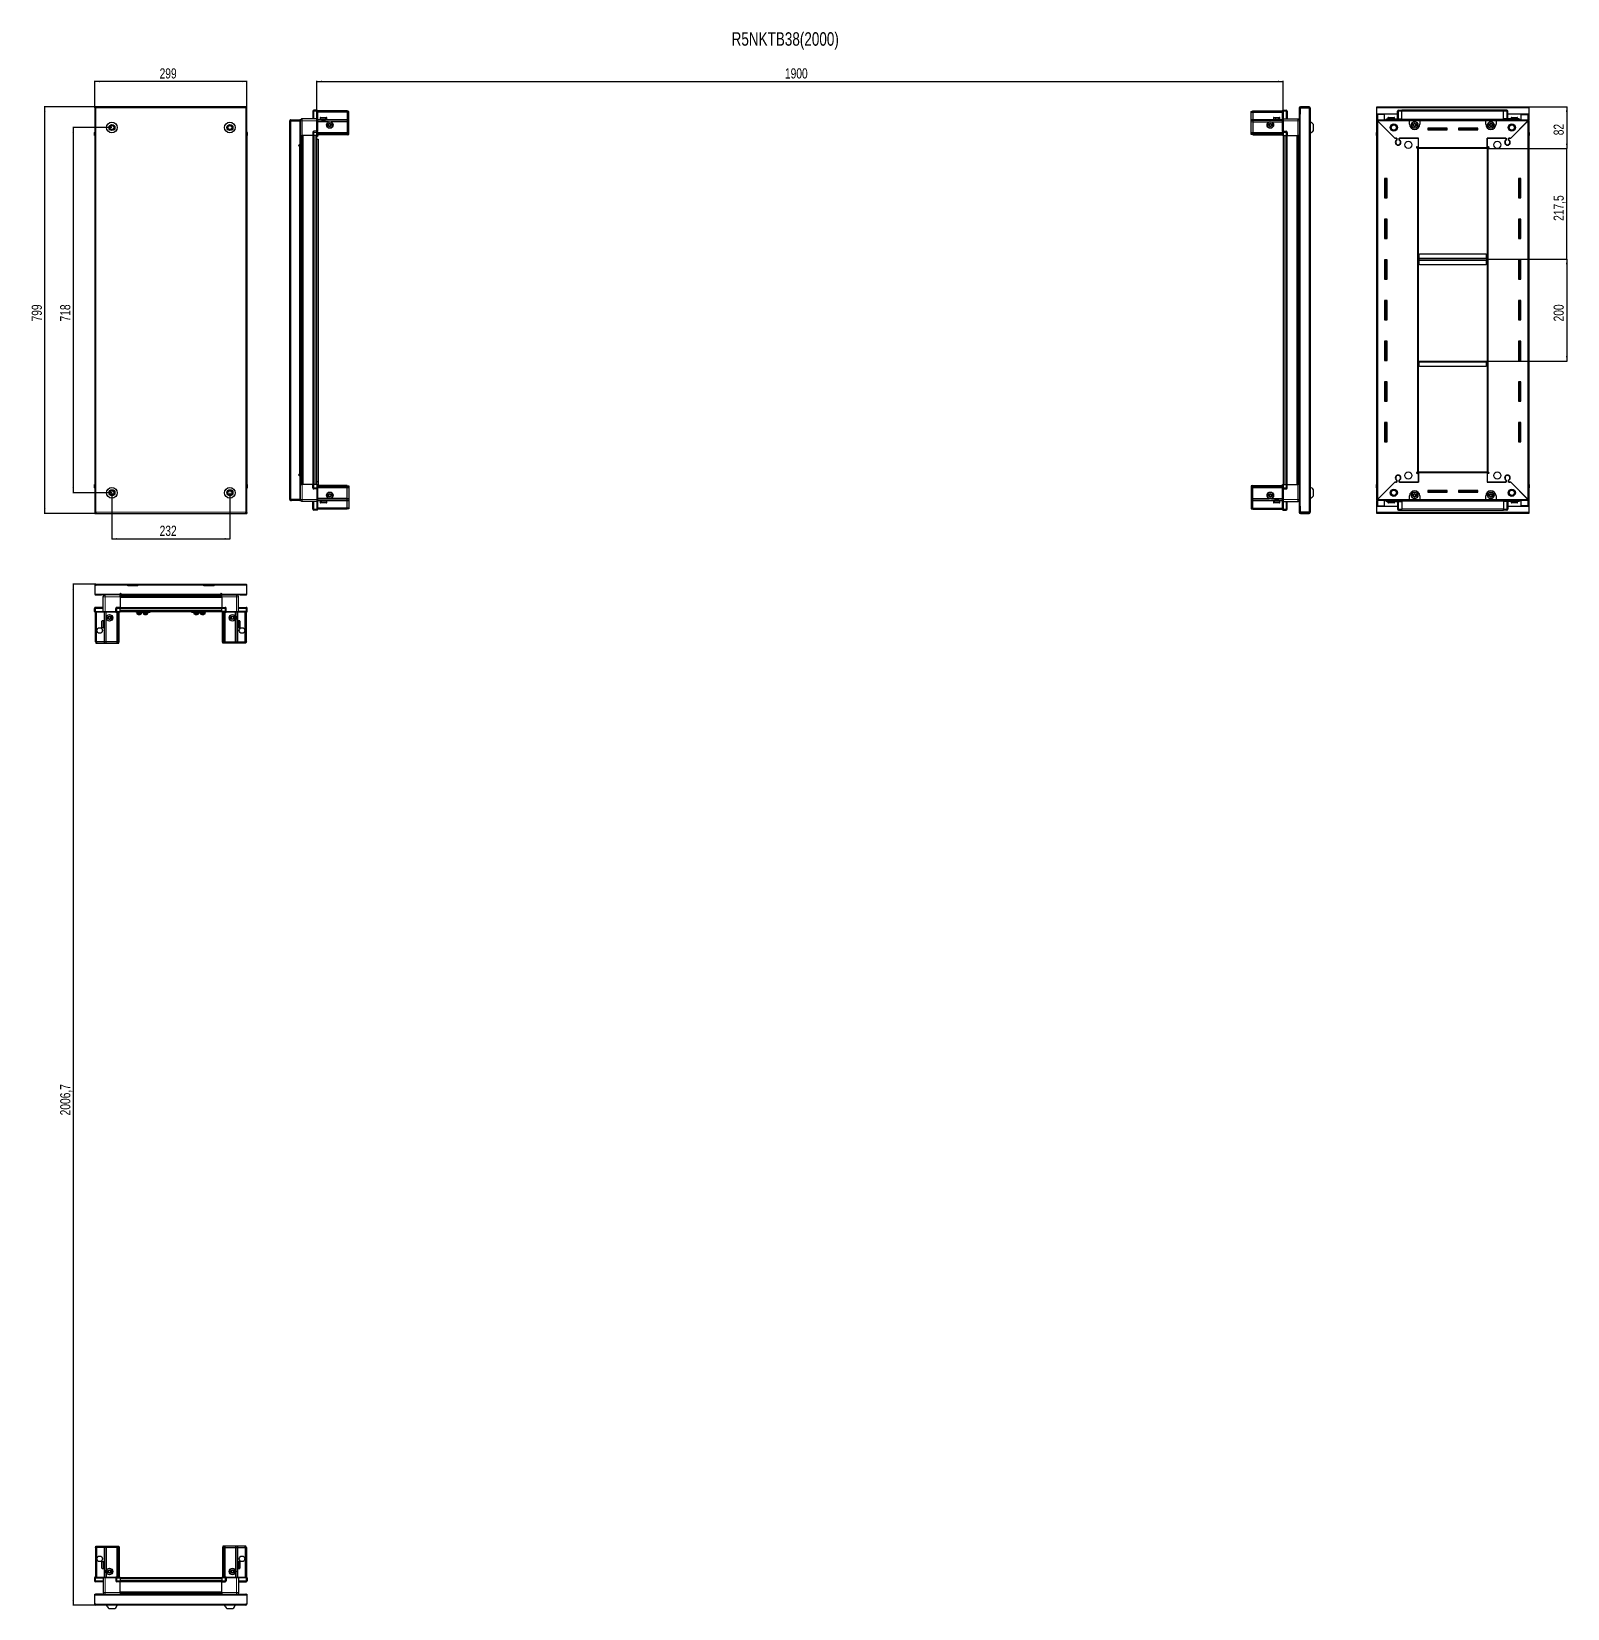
# Model space of a CAD drawing. Header units: millimetres. Extents: x 1014 to 4035, y -1858 to 1241.
import ezdxf

# ---------------------------------------------------------------- set-up
doc = ezdxf.new("R2010")
doc.units = ezdxf.units.MM
doc.layers.add('FORMAT', color=7, linetype='Continuous')
doc.styles.add('SLDTEXTSTYLE0', font='TXT', dxfattribs={"width": 0.75})
doc.dimstyles.new('SLDDIMSTYLE0', dxfattribs={"dimtxt": 20, "dimasz": 10, "dimexe": 0, "dimexo": 0.0625, "dimgap": 5, "dimtad": 2, "dimdec": 1, "dimrnd": 1e-09, "dimzin": 12, "dimdsep": 46, "dimtxsty": 'SLDTEXTSTYLE0', "dimsah": 1, "dimcen": 0.09, "dimadec": 0, "dimazin": 3, "dimtfac": 1, "dimtofl": 0, "dimtmove": 0, "dimatfit": 3, "dimfxl": 0, "dimfrac": 2, "dimtolj": 1, "dimtzin": 12, "dimarcsym": 0})

msp = doc.modelspace()

# ---------------------------------------------------------------- texts
at = {"layer": 'FORMAT', "insert": (2390.81, 1239.81), "char_height": 26.4583, "attachment_point": 1, "style": 'SLDTEXTSTYLE0'}
msp.add_mtext('R5NKTB38(2000)', dxfattribs=at)

# ---------------------------------------------------------------- blocks, each defined once
blk = doc.blocks.new('_D')
at = {"layer": 'FORMAT'}
for p, q in [((1138.6, 1093.1), (1039.2, 1093.1)), ((1040.2, 294.1), (1040.2, 1093.1)), ((1138.6, 294.1), (1039.2, 294.1))]:
    blk.add_line(p, q, dxfattribs=at)
for points in [[(1040.2, 1093.1), (1038.6, 1083.1), (1041.7, 1083.1)], [(1040.2, 294.1), (1041.7, 304.1), (1038.6, 304.1)]]:
    blk.add_solid(points, dxfattribs=at)
at = {"layer": 'FORMAT', "insert": (1014.4, 671.4), "char_height": 20, "attachment_point": 1, "rotation": 90, "style": 'SLDTEXTSTYLE0'}
blk.add_mtext('799', dxfattribs=at)
blk = doc.blocks.new('_D_1')
at = {"layer": 'FORMAT'}
for p, q in [((1138.7, 1093.1), (1138.7, 1144.1)), ((1437.7, 1143.1), (1138.7, 1143.1)), ((1437.7, 1093.1), (1437.7, 1144.1))]:
    blk.add_line(p, q, dxfattribs=at)
for points in [[(1138.7, 1143.1), (1148.7, 1141.5), (1148.7, 1144.6)], [(1437.7, 1143.1), (1427.7, 1144.6), (1427.7, 1141.5)]]:
    blk.add_solid(points, dxfattribs=at)
at = {"layer": 'FORMAT', "insert": (1266, 1168.9), "char_height": 20, "attachment_point": 1, "style": 'SLDTEXTSTYLE0'}
blk.add_mtext('299', dxfattribs=at)
blk = doc.blocks.new('_D_2')
at = {"layer": 'FORMAT'}
for p, q in [((1172.2, 334.6), (1172.2, 243.1)), ((1404.2, 334.6), (1404.2, 243.1)), ((1172.2, 244.1), (1404.2, 244.1))]:
    blk.add_line(p, q, dxfattribs=at)
for points in [[(1172.2, 244.1), (1182.2, 242.5), (1182.2, 245.6)], [(1404.2, 244.1), (1394.2, 245.6), (1394.2, 242.5)]]:
    blk.add_solid(points, dxfattribs=at)
at = {"layer": 'FORMAT', "insert": (1266, 269.9), "char_height": 20, "attachment_point": 1, "style": 'SLDTEXTSTYLE0'}
blk.add_mtext('232', dxfattribs=at)
blk = doc.blocks.new('_D_3')
at = {"layer": 'FORMAT'}
for p, q in [((1172.1, 1052.6), (1095.2, 1052.6)), ((1096.2, 1052.6), (1096.2, 334.6)), ((1172.1, 334.6), (1095.2, 334.6))]:
    blk.add_line(p, q, dxfattribs=at)
for points in [[(1096.2, 1052.6), (1094.6, 1042.6), (1097.7, 1042.6)], [(1096.2, 334.6), (1097.7, 344.6), (1094.6, 344.6)]]:
    blk.add_solid(points, dxfattribs=at)
at = {"layer": 'FORMAT', "insert": (1070.4, 671.4), "char_height": 20, "attachment_point": 1, "rotation": 90, "style": 'SLDTEXTSTYLE0'}
blk.add_mtext('718', dxfattribs=at)
blk = doc.blocks.new('_D_4')
at = {"layer": 'FORMAT'}
for p, q in [((1575.4, 1036.6), (1575.4, 1144.1)), ((1575.4, 1143.1), (3475.4, 1143.1)), ((3475.4, 1036.6), (3475.4, 1144.1))]:
    blk.add_line(p, q, dxfattribs=at)
for points in [[(1575.4, 1143.1), (1585.4, 1141.5), (1585.4, 1144.6)], [(3475.4, 1143.1), (3465.4, 1144.6), (3465.4, 1141.5)]]:
    blk.add_solid(points, dxfattribs=at)
at = {"layer": 'FORMAT', "insert": (2495.8, 1168.9), "char_height": 20, "attachment_point": 1, "style": 'SLDTEXTSTYLE0'}
blk.add_mtext('1900', dxfattribs=at)
blk = doc.blocks.new('_D_5')
at = {"layer": 'FORMAT'}
for p, q in [((3958.6, 1093.1), (4034.1, 1093.1)), ((4033.1, 1093.1), (4033.1, 1011.1)), ((3876.6, 1011.1), (4034.1, 1011.1))]:
    blk.add_line(p, q, dxfattribs=at)
for points in [[(4033.1, 1093.1), (4031.6, 1083.1), (4034.6, 1083.1)], [(4033.1, 1011.1), (4034.6, 1021.1), (4031.6, 1021.1)]]:
    blk.add_solid(points, dxfattribs=at)
at = {"layer": 'FORMAT', "insert": (4007.3, 1037.3), "char_height": 20, "attachment_point": 1, "rotation": 90, "style": 'SLDTEXTSTYLE0'}
blk.add_mtext('82', dxfattribs=at)
blk = doc.blocks.new('_D_6')
at = {"layer": 'FORMAT'}
for p, q in [((3876.6, 1011.1), (4034.1, 1011.1)), ((4033.1, 793.6), (4033.1, 1011.1)), ((3875.6, 793.6), (4034.1, 793.6))]:
    blk.add_line(p, q, dxfattribs=at)
for points in [[(4033.1, 1011.1), (4031.6, 1001.1), (4034.6, 1001.1)], [(4033.1, 793.6), (4034.6, 803.6), (4031.6, 803.6)]]:
    blk.add_solid(points, dxfattribs=at)
at = {"layer": 'FORMAT', "insert": (4007.3, 869.1), "char_height": 20, "attachment_point": 1, "rotation": 90, "style": 'SLDTEXTSTYLE0'}
blk.add_mtext('217,5', dxfattribs=at)
blk = doc.blocks.new('_D_7')
at = {"layer": 'FORMAT'}
for p, q in [((3875.6, 793.6), (4034.1, 793.6)), ((4033.1, 793.6), (4033.1, 593.6)), ((3875.6, 593.6), (4034.1, 593.6))]:
    blk.add_line(p, q, dxfattribs=at)
for points in [[(4033.1, 793.6), (4031.6, 783.6), (4034.6, 783.6)], [(4033.1, 593.6), (4034.6, 603.6), (4031.6, 603.6)]]:
    blk.add_solid(points, dxfattribs=at)
at = {"layer": 'FORMAT', "insert": (4007.3, 671.4), "char_height": 20, "attachment_point": 1, "rotation": 90, "style": 'SLDTEXTSTYLE0'}
blk.add_mtext('200', dxfattribs=at)
blk = doc.blocks.new('_D_8')
at = {"layer": 'FORMAT'}
for p, q in [((1140.2, 154.8), (1095.2, 154.8)), ((1096.2, 154.8), (1096.2, -1851.9)), ((1140.7, -1851.9), (1095.2, -1851.9))]:
    blk.add_line(p, q, dxfattribs=at)
for points in [[(1096.2, 154.8), (1094.6, 144.8), (1097.7, 144.8)], [(1096.2, -1851.9), (1097.7, -1841.9), (1094.6, -1841.9)]]:
    blk.add_solid(points, dxfattribs=at)
at = {"layer": 'FORMAT', "insert": (1070.4, -889.2), "char_height": 20, "attachment_point": 1, "rotation": 90, "style": 'SLDTEXTSTYLE0'}
blk.add_mtext('2006,7', dxfattribs=at)

# ---------------------------------------------------------------- dimensions: what is measured, and where the dimension line sits
at = {"layer": 'FORMAT'}
dim = msp.add_linear_dim(base=(1138.66, 1143.07), p1=(1437.66, 1093.07), p2=(1138.66, 1093.07), dimstyle='SLDDIMSTYLE0', dxfattribs=at)
dim.commit()
dim.dimension.update_dxf_attribs({"geometry": '_D_1', "text_midpoint": (1288.16, 1143.07), "dimtype": 160})
for base, p1, p2, angle, picture, middle in [((3475.39, 1143.07), (1575.39, 1036.57), (3475.39, 1036.57), 0, '_D_4', (2525.39, 1143.07)), ((1040.15, 1093.07), (1138.66, 294.07), (1138.66, 1093.07), 90, '_D', (1040.15, 693.57)), ((4033.09, 1011.07), (3958.59, 1093.07), (3876.59, 1011.07), 90, '_D_5', (4033.09, 1052.07)), ((1096.15, 334.57), (1172.16, 1052.57), (1172.16, 334.57), 90, '_D_3', (1096.15, 693.57)), ((4033.09, 1011.07), (3875.59, 793.57), (3876.59, 1011.07), 90, '_D_6', (4033.09, 902.32)), ((4033.09, 593.57), (3875.59, 793.57), (3875.59, 593.57), 90, '_D_7', (4033.09, 693.57)), ((1404.16, 244.07), (1172.16, 334.57), (1404.16, 334.57), 0, '_D_2', (1288.16, 244.07)), ((1096.15, -1851.86), (1140.26, 154.84), (1140.76, -1851.86), 90, '_D_8', (1096.15, -848.51))]:
    dim = msp.add_linear_dim(base=base, p1=p1, p2=p2, angle=angle, dimstyle='SLDDIMSTYLE0', dxfattribs=at)
    dim.commit()
    dim.dimension.update_dxf_attribs({"geometry": picture, "text_midpoint": middle, "dimtype": 160})

# ---------------------------------------------------------------- linework, layer by layer
at = {"color": 7, "linetype": 'Continuous', "lineweight": 25}
for p, q in [((1138.66, 1091.57), (1138.66, 1093.07)), ((1140.76, 1093.07), (1138.66, 1093.07)), ((1138.66, 1091.57), (1140.76, 1091.57)), ((1138.66, 1091.57), (1138.66, 1090.97)), ((1138.66, 1090.97), (1138.66, 296.17)), ((1138.66, 1090.97), (1140.76, 1090.97)), ((1435.56, 1093.07), (1140.76, 1093.07)), ((1140.76, 1093.07), (1140.76, 1090.97)), ((1435.56, 1090.97), (1435.56, 1093.07)), ((1437.66, 1093.07), (1435.56, 1093.07)), ((1435.56, 1091.57), (1437.66, 1091.57)), ((1435.56, 1090.97), (1437.66, 1090.97)), ((1437.66, 1091.57), (1437.66, 1093.07)), ((1437.66, 1090.97), (1437.66, 1091.57)), ((1437.66, 296.17), (1437.66, 1090.97)), ((1575.54, 1086.57), (1569.54, 1086.57)), ((1575.54, 1086.57), (1575.88, 1086.57)), ((1575.54, 1086.57), (1575.54, 1084.57)), ((1576.74, 1086.07), (1575.88, 1086.57)), ((1576.74, 1084.57), (1576.74, 1086.07)), ((1635.04, 1085.07), (1576.74, 1085.07)), ((1635.04, 1085.07), (1635.04, 1082.57)), ((1638.04, 1084.27), (1635.04, 1085.07)), ((3412.74, 1084.27), (3415.74, 1085.07)), ((3415.74, 1085.07), (3415.74, 1082.57)), ((3415.74, 1085.07), (3474.04, 1085.07)), ((3474.91, 1086.57), (3474.04, 1086.07)), ((3474.91, 1086.57), (3474.04, 1086.07)), ((3474.04, 1086.07), (3474.04, 1084.57)), ((3475.24, 1086.57), (3474.91, 1086.57)), ((3475.24, 1086.57), (3474.91, 1086.57)), ((3475.24, 1086.57), (3475.24, 1086.57)), ((3475.24, 1084.57), (3475.24, 1086.57)), ((3475.24, 1086.57), (3481.24, 1086.57)), ((3507.24, 1090.97), (3507.24, 1078.57)), ((3508.74, 1090.97), (3508.74, 1078.57)), ((3509.24, 1078.07), (3509.24, 1090.97)), ((3509.24, 1090.97), (3526.64, 1090.97)), ((3526.64, 1093.07), (3509.34, 1093.07)), ((3526.64, 1091.57), (3509.34, 1091.57)), ((3526.64, 1091.57), (3526.64, 1093.07)), ((3526.64, 1090.97), (3528.74, 1090.97)), ((3528.74, 1090.97), (3528.74, 296.17)), ((3659.59, 1093.07), (3958.59, 1093.07)), ((3659.59, 1090.97), (3659.59, 1093.07)), ((3659.59, 1078.57), (3659.59, 1090.97)), ((3701.27, 1086.07), (3701.27, 1086.07)), ((3702.59, 1086.57), (3709.09, 1086.57)), ((3702.59, 1086.57), (3709.09, 1086.57)), ((3709.09, 1086.57), (3709.09, 1086.57)), ((3709.09, 1086.57), (3709.09, 1086.57)), ((3709.09, 1086.57), (3709.09, 1084.57)), ((3909.09, 1086.42), (3709.09, 1086.42)), ((3909.09, 1086.57), (3909.09, 1086.57)), ((3915.59, 1086.57), (3909.09, 1086.57)), ((3915.59, 1086.57), (3909.09, 1086.57)), ((3909.09, 1086.57), (3909.09, 1084.57)), ((3958.59, 1093.07), (3958.59, 1090.97)), ((3958.59, 1090.97), (3958.59, 1078.57)), ((1523.54, 1065.72), (1522.04, 1065.72)), ((1522.04, 1065.22), (1522.04, 1065.72)), ((1522.04, 321.92), (1522.04, 1065.22)), ((1524.14, 1066.32), (1524.14, 1067.82)), ((1524.14, 1067.82), (1525.04, 1067.82)), ((1524.14, 1066.32), (1525.04, 1066.32)), ((1524.14, 1065.82), (1541.54, 1065.82)), ((1525.04, 1066.32), (1525.04, 1067.82)), ((1525.04, 1067.82), (1541.54, 1067.82)), ((1525.04, 1066.32), (1541.54, 1066.32)), ((1541.54, 1066.32), (1541.54, 1067.82)), ((1543.04, 1065.82), (1541.54, 1065.82)), ((1541.54, 1065.82), (1541.54, 1018.32)), ((1543.04, 1065.57), (1543.04, 1036.57)), ((1575.54, 1069.57), (1546.54, 1069.57)), ((1567.54, 1084.57), (1567.54, 1069.57)), ((1575.54, 1069.77), (1575.54, 1084.57)), ((1575.54, 1069.77), (1575.54, 1084.57)), ((1575.54, 1069.57), (1575.54, 1069.77)), ((1575.54, 1069.57), (1576.74, 1069.57)), ((1575.54, 1065.57), (1575.54, 1069.57)), ((1575.54, 1045.27), (1575.54, 1065.57)), ((1576.74, 1084.57), (1576.74, 1069.77)), ((1635.04, 1082.57), (1576.74, 1082.57)), ((1576.74, 1069.77), (1576.74, 1069.57)), ((1576.74, 1069.57), (1576.74, 1065.57)), ((1635.04, 1067.07), (1576.74, 1067.07)), ((1576.74, 1065.57), (1576.74, 1045.27)), ((1598.04, 1063.57), (1576.74, 1063.57)), ((1581.54, 1071.47), (1581.54, 1069.07)), ((1581.54, 1069.07), (1581.54, 1068.57)), ((1581.54, 1068.57), (1581.68, 1068.57)), ((1581.87, 1069.07), (1581.68, 1069.07)), ((1581.68, 1069.07), (1581.68, 1068.57)), ((1581.68, 1068.57), (1581.87, 1068.57)), ((1581.87, 1069.07), (1581.87, 1068.57)), ((1581.87, 1068.57), (1582.4, 1068.57)), ((1582.34, 1072.27), (1589.51, 1072.27)), ((1582.8, 1069.07), (1582.4, 1069.07)), ((1582.4, 1069.07), (1582.4, 1068.57)), ((1582.4, 1068.57), (1582.8, 1068.57)), ((1582.8, 1069.07), (1582.8, 1068.57)), ((1582.8, 1068.57), (1583.67, 1068.57)), ((1583.64, 1068.57), (1583.64, 1068.47)), ((1583.64, 1068.47), (1592.44, 1068.47)), ((1584.24, 1069.07), (1583.67, 1069.07)), ((1583.67, 1069.07), (1583.67, 1068.57)), ((1583.67, 1068.57), (1584.24, 1068.57)), ((1584.04, 1068.07), (1584.73, 1067.59)), ((1584.04, 1068.07), (1589.07, 1068.07)), ((1584.73, 1067.59), (1584.04, 1067.1)), ((1584.04, 1067.1), (1584.04, 1067.07)), ((1584.04, 1067.1), (1589.07, 1067.1)), ((1584.24, 1069.07), (1584.24, 1068.57)), ((1584.24, 1068.57), (1585.37, 1068.57)), ((1584.73, 1067.59), (1588.9, 1067.59)), ((1586.06, 1069.07), (1585.37, 1069.07)), ((1585.37, 1069.07), (1585.37, 1068.57)), ((1585.37, 1068.57), (1586.06, 1068.57)), ((1586.06, 1069.07), (1586.06, 1068.57)), ((1586.06, 1068.57), (1587.33, 1068.57)), ((1588.06, 1069.07), (1587.33, 1069.07)), ((1587.33, 1069.07), (1587.33, 1068.57)), ((1587.33, 1068.57), (1587.56, 1068.57)), ((1587.56, 1069.07), (1587.56, 1068.57)), ((1588.06, 1069.07), (1588.06, 1068.57)), ((1588.06, 1069.07), (1588.06, 1068.57)), ((1588.06, 1068.57), (1589.36, 1068.57)), ((1588.06, 1068.57), (1588.06, 1068.57)), ((1588.9, 1067.59), (1591.35, 1067.59)), ((1589.07, 1068.07), (1592.04, 1068.07)), ((1589.07, 1067.1), (1592.04, 1067.1)), ((1590.07, 1069.07), (1589.36, 1069.07)), ((1589.36, 1069.07), (1589.36, 1068.57)), ((1589.42, 1069.07), (1589.42, 1068.57)), ((1589.42, 1068.57), (1590.07, 1068.57)), ((1589.51, 1072.27), (1593.74, 1072.27)), ((1590.07, 1069.07), (1590.07, 1068.57)), ((1590.07, 1068.57), (1591.26, 1068.57)), ((1591.88, 1069.07), (1591.26, 1069.07)), ((1591.26, 1069.07), (1591.26, 1068.57)), ((1591.26, 1068.57), (1591.88, 1068.57)), ((1591.35, 1067.59), (1592.04, 1068.07)), ((1592.04, 1067.1), (1591.35, 1067.59)), ((1591.88, 1069.07), (1591.88, 1068.57)), ((1591.88, 1068.57), (1592.85, 1068.57)), ((1592.04, 1067.07), (1592.04, 1067.1)), ((1592.44, 1068.47), (1592.44, 1068.57)), ((1593.31, 1069.07), (1592.85, 1069.07)), ((1592.85, 1069.07), (1592.85, 1068.57)), ((1592.85, 1068.57), (1593.31, 1068.57)), ((1593.31, 1069.07), (1593.31, 1068.57)), ((1593.31, 1068.57), (1593.97, 1068.57)), ((1594.23, 1069.07), (1593.97, 1069.07)), ((1593.97, 1069.07), (1593.97, 1068.57)), ((1593.97, 1068.57), (1594.23, 1068.57)), ((1594.23, 1069.07), (1594.23, 1068.57)), ((1594.23, 1068.57), (1594.5, 1068.57)), ((1594.54, 1069.07), (1594.5, 1069.07)), ((1594.5, 1069.07), (1594.5, 1068.57)), ((1594.5, 1068.57), (1594.54, 1068.57)), ((1594.54, 1069.07), (1594.54, 1071.47)), ((1594.54, 1069.07), (1594.54, 1068.57)), ((1635.04, 1063.57), (1603.04, 1063.57)), ((1635.04, 1082.57), (1635.04, 1068.07)), ((1638.04, 1082.42), (1635.04, 1082.57)), ((1635.04, 1068.07), (1635.04, 1067.07)), ((1635.04, 1067.07), (1635.04, 1063.57)), ((1638.04, 1066.27), (1635.04, 1067.07)), ((1635.04, 1063.57), (1635.04, 1043.07)), ((1635.04, 1063.57), (1638.04, 1063.24)), ((1638.04, 1082.42), (1638.04, 1084.27)), ((1638.04, 1068.07), (1638.04, 1082.42)), ((1638.04, 1066.27), (1638.04, 1068.07)), ((1638.04, 1063.24), (1638.04, 1066.27)), ((1638.04, 1043.07), (1638.04, 1063.24)), ((3412.74, 1082.42), (3412.74, 1084.27)), ((3412.74, 1082.42), (3415.74, 1082.57)), ((3412.74, 1068.07), (3412.74, 1082.42)), ((3412.74, 1066.27), (3412.74, 1068.07)), ((3412.74, 1066.27), (3415.74, 1067.07)), ((3412.74, 1063.24), (3412.74, 1066.27)), ((3415.74, 1063.57), (3412.74, 1063.24)), ((3412.74, 1043.07), (3412.74, 1063.24)), ((3415.74, 1082.57), (3415.74, 1068.07)), ((3415.74, 1082.57), (3474.04, 1082.57)), ((3415.74, 1068.07), (3415.74, 1067.07)), ((3415.74, 1067.07), (3415.74, 1063.57)), ((3415.74, 1067.07), (3474.04, 1067.07)), ((3415.74, 1063.57), (3415.74, 1043.07)), ((3415.74, 1063.57), (3447.74, 1063.57)), ((3452.74, 1063.57), (3474.04, 1063.57)), ((3456.24, 1071.47), (3456.24, 1068.57)), ((3456.24, 1068.57), (3456.28, 1068.57)), ((3456.4, 1069.07), (3456.28, 1069.07)), ((3456.28, 1069.07), (3456.28, 1068.57)), ((3456.28, 1068.57), (3456.4, 1068.57)), ((3456.4, 1069.07), (3456.4, 1068.57)), ((3456.4, 1068.57), (3456.81, 1068.57)), ((3457.15, 1069.07), (3456.81, 1069.07)), ((3456.81, 1069.07), (3456.81, 1068.57)), ((3456.81, 1068.57), (3457.15, 1068.57)), ((3457.04, 1072.27), (3468.44, 1072.27)), ((3457.15, 1069.07), (3457.15, 1068.57)), ((3457.15, 1068.57), (3457.92, 1068.57)), ((3458.45, 1069.07), (3457.92, 1069.07)), ((3457.92, 1069.07), (3457.92, 1068.57)), ((3457.92, 1068.57), (3458.45, 1068.57)), ((3458.34, 1068.57), (3458.34, 1068.47)), ((3458.34, 1068.47), (3467.14, 1068.47)), ((3458.45, 1069.07), (3458.45, 1068.57)), ((3458.45, 1068.57), (3459.51, 1068.57)), ((3458.74, 1068.07), (3459.43, 1067.59)), ((3458.74, 1068.07), (3466.74, 1068.07)), ((3459.43, 1067.59), (3458.74, 1067.1)), ((3458.74, 1067.1), (3458.74, 1067.07)), ((3458.74, 1067.1), (3466.74, 1067.1)), ((3459.43, 1067.59), (3466.05, 1067.59)), ((3460.17, 1069.07), (3459.51, 1069.07)), ((3459.51, 1069.07), (3459.51, 1068.57)), ((3459.51, 1068.57), (3460.17, 1068.57)), ((3460.17, 1069.07), (3460.17, 1068.57)), ((3460.17, 1068.57), (3461.41, 1068.57)), ((3462.14, 1069.07), (3461.41, 1069.07)), ((3461.41, 1069.07), (3461.41, 1068.57)), ((3461.41, 1068.57), (3461.84, 1068.57)), ((3461.84, 1069.07), (3461.84, 1068.57)), ((3462.14, 1069.07), (3462.14, 1068.57)), ((3462.14, 1068.57), (3463.44, 1068.57)), ((3464.17, 1069.07), (3463.44, 1069.07)), ((3463.44, 1069.07), (3463.44, 1068.57)), ((3463.71, 1069.07), (3463.71, 1068.57)), ((3463.71, 1068.57), (3464.17, 1068.57)), ((3464.17, 1069.07), (3464.17, 1068.57)), ((3464.17, 1068.57), (3465.4, 1068.57)), ((3466.06, 1069.07), (3465.4, 1069.07)), ((3465.4, 1069.07), (3465.4, 1068.57)), ((3465.4, 1068.57), (3466.06, 1068.57)), ((3466.05, 1067.59), (3466.74, 1068.07)), ((3466.74, 1067.1), (3466.05, 1067.59)), ((3466.06, 1069.07), (3466.06, 1068.57)), ((3466.06, 1068.57), (3467.1, 1068.57)), ((3466.74, 1067.07), (3466.74, 1067.1)), ((3467.62, 1069.07), (3467.1, 1069.07)), ((3467.1, 1069.07), (3467.1, 1068.57)), ((3467.1, 1068.57), (3467.62, 1068.57)), ((3467.14, 1068.47), (3467.14, 1068.57)), ((3467.62, 1069.07), (3467.62, 1068.57)), ((3467.62, 1068.57), (3468.38, 1068.57)), ((3468.71, 1069.07), (3468.38, 1069.07)), ((3468.38, 1069.07), (3468.38, 1068.57)), ((3468.38, 1068.57), (3468.71, 1068.57)), ((3468.71, 1069.07), (3468.71, 1068.57)), ((3468.71, 1068.57), (3469.11, 1068.57)), ((3469.22, 1069.07), (3469.11, 1069.07)), ((3469.11, 1069.07), (3469.11, 1068.57)), ((3469.11, 1068.57), (3469.22, 1068.57)), ((3469.22, 1069.07), (3469.22, 1068.57)), ((3469.22, 1068.57), (3469.24, 1068.57)), ((3469.24, 1068.57), (3469.24, 1071.47)), ((3474.04, 1069.77), (3474.04, 1084.57)), ((3474.04, 1069.57), (3474.04, 1069.77)), ((3475.24, 1069.57), (3474.04, 1069.57)), ((3474.04, 1065.57), (3474.04, 1069.57)), ((3474.04, 1045.27), (3474.04, 1065.57)), ((3475.24, 1084.57), (3475.24, 1069.77)), ((3475.24, 1069.77), (3475.24, 1069.57)), ((3475.24, 1069.57), (3475.24, 1065.57)), ((3475.24, 1069.57), (3504.24, 1069.57)), ((3475.24, 1065.57), (3475.24, 1045.27)), ((3483.24, 1084.57), (3483.24, 1069.57)), ((3507.14, 1078.07), (3507.14, 309.07)), ((3507.14, 1078.07), (3509.24, 1078.07)), ((3507.24, 1078.57), (3508.74, 1078.57)), ((3535.34, 1046.57), (3535.34, 1058.57)), ((3700.59, 1078.57), (3659.59, 1078.57)), ((3659.59, 1078.07), (3659.59, 1078.57)), ((3659.59, 1067.82), (3659.59, 1078.07)), ((3659.59, 1078.07), (3661.69, 1078.07)), ((3659.59, 1066.32), (3659.59, 1067.82)), ((3659.59, 1067.82), (3660.59, 1067.82)), ((3659.59, 1065.82), (3659.59, 1066.32)), ((3659.59, 1066.32), (3660.59, 1066.32)), ((3659.59, 321.32), (3659.59, 1065.82)), ((3661.09, 1065.82), (3659.59, 1065.82)), ((3660.59, 1066.32), (3660.59, 1067.82)), ((3660.59, 1067.82), (3724.09, 1067.82)), ((3661.09, 1078.07), (3661.09, 1078.57)), ((3661.19, 1065.72), (3695.09, 1031.82)), ((3674.59, 1078.07), (3661.69, 1078.07)), ((3695.79, 1031.12), (3661.69, 1065.22)), ((3674.59, 1067.82), (3674.59, 1078.07)), ((3680.09, 1069.57), (3709.09, 1069.57)), ((3681.59, 1071.47), (3681.59, 1069.57)), ((3682.39, 1072.27), (3693.79, 1072.27)), ((3694.59, 1069.57), (3694.59, 1071.47)), ((3700.59, 1069.57), (3700.59, 1084.57)), ((3709.01, 1067.82), (3709.09, 1069.54)), ((3709.09, 1069.57), (3709.09, 1084.57)), ((3709.09, 1069.57), (3709.09, 1069.07)), ((3709.09, 1068.42), (3909.09, 1068.42)), ((3724.09, 1065.72), (3724.09, 1067.82)), ((3724.09, 1067.82), (3744.09, 1067.82)), ((3724.09, 1066.32), (3744.09, 1066.32)), ((3724.09, 1058.82), (3724.09, 1065.72)), ((3744.09, 1067.82), (3744.09, 1065.72)), ((3744.09, 1067.82), (3874.09, 1067.82)), ((3744.09, 1065.72), (3744.09, 1058.82)), ((3874.09, 1065.72), (3874.09, 1067.82)), ((3874.09, 1067.82), (3894.09, 1067.82)), ((3874.09, 1066.32), (3894.09, 1066.32)), ((3874.09, 1058.82), (3874.09, 1065.72)), ((3894.09, 1067.82), (3957.59, 1067.82)), ((3894.09, 1067.82), (3894.09, 1065.72)), ((3894.09, 1065.72), (3894.09, 1058.82)), ((3909.09, 1069.57), (3909.09, 1084.57)), ((3909.09, 1069.57), (3909.09, 1069.07)), ((3938.09, 1069.57), (3909.09, 1069.57)), ((3909.09, 1069.54), (3909.16, 1067.82)), ((3917.59, 1084.57), (3917.59, 1084.57)), ((3917.59, 1069.57), (3917.59, 1084.57)), ((3958.59, 1078.57), (3917.59, 1078.57)), ((3956.49, 1065.22), (3922.39, 1031.12)), ((3923.09, 1031.82), (3956.99, 1065.72)), ((3923.59, 1071.47), (3923.59, 1069.57)), ((3924.39, 1072.27), (3935.79, 1072.27)), ((3936.59, 1069.57), (3936.59, 1071.47)), ((3943.59, 1067.82), (3943.59, 1078.07)), ((3943.59, 1078.07), (3956.49, 1078.07)), ((3956.49, 1078.07), (3958.59, 1078.07)), ((3957.09, 1078.07), (3957.09, 1078.57)), ((3957.09, 1065.82), (3958.59, 1065.82)), ((3957.59, 1066.32), (3957.59, 1067.82)), ((3957.59, 1067.82), (3958.59, 1067.82)), ((3957.59, 1066.32), (3958.59, 1066.32)), ((3958.59, 1078.07), (3958.59, 1078.57)), ((3958.59, 1078.07), (3958.59, 1067.82)), ((3958.59, 1066.32), (3958.59, 1067.82)), ((3958.59, 1066.32), (3958.59, 1065.82)), ((3958.59, 1065.82), (3958.59, 321.32)), ((1138.15, 1043.07), (1138.15, 1036.57)), ((1138.15, 1036.57), (1138.16, 1036.57)), ((1138.16, 1036.57), (1138.16, 1043.07)), ((1138.66, 1036.57), (1138.16, 1036.57)), ((1138.31, 1036.57), (1138.31, 350.57)), ((1437.66, 1044.39), (1437.66, 1044.39)), ((1437.66, 1036.57), (1438.16, 1036.57)), ((1438.01, 350.57), (1438.01, 1036.57)), ((1438.16, 1043.07), (1438.16, 1036.57)), ((1438.16, 1036.57), (1438.16, 1043.07)), ((1438.16, 1036.57), (1438.16, 1036.57)), ((1438.16, 1036.57), (1438.16, 1036.57)), ((1541.54, 1039.32), (1543.04, 1039.32)), ((1543.04, 1036.57), (1541.54, 1036.57)), ((1543.69, 350.57), (1543.69, 1036.57)), ((1545.49, 1036.57), (1545.49, 350.57)), ((1545.52, 1036.57), (1545.52, 350.57)), ((1567.54, 1036.57), (1546.54, 1036.57)), ((1567.54, 1043.07), (1567.54, 1036.57)), ((1567.54, 1036.57), (1569.54, 1036.57)), ((1568.19, 350.57), (1568.19, 1036.57)), ((1575.54, 1045.07), (1569.54, 1045.07)), ((1575.54, 1036.57), (1569.54, 1036.57)), ((1575.39, 350.57), (1575.39, 1036.57)), ((1575.39, 1029.57), (1577.89, 1029.57)), ((1575.54, 1045.07), (1575.54, 1045.27)), ((1575.54, 1045.07), (1575.54, 1043.07)), ((1575.54, 1045.07), (1576.74, 1045.07)), ((1575.54, 1036.57), (1575.54, 1043.07)), ((1575.54, 1036.57), (1575.54, 1043.07)), ((1575.54, 1036.57), (1575.88, 1036.57)), ((1575.54, 1036.57), (1575.54, 1036.57)), ((1575.88, 1036.57), (1575.88, 1043.07)), ((1576.74, 1036.57), (1575.88, 1036.57)), ((1575.88, 1036.57), (1575.88, 1036.57)), ((1576.74, 1045.27), (1576.74, 1045.07)), ((1576.74, 1044.39), (1576.74, 1045.07)), ((1576.74, 1044.39), (1576.74, 1036.57)), ((1635.04, 1042.07), (1576.74, 1042.07)), ((1635.04, 1041.07), (1576.74, 1041.07)), ((1635.04, 1039.57), (1576.74, 1039.57)), ((1635.04, 1038.07), (1576.74, 1038.07)), ((1577.89, 1029.57), (1577.89, 356.07)), ((1635.04, 1043.07), (1635.04, 1042.07)), ((1635.04, 1042.07), (1635.04, 1041.07)), ((1635.04, 1042.07), (1638.04, 1041.27)), ((1635.04, 1041.07), (1635.04, 1039.57)), ((1635.04, 1041.07), (1638.04, 1040.53)), ((1635.04, 1039.57), (1638.04, 1040.03)), ((1635.04, 1039.57), (1635.04, 1038.07)), ((1635.04, 1038.07), (1638.04, 1038.87)), ((1638.04, 1041.27), (1638.04, 1043.07)), ((1638.04, 1040.53), (1638.04, 1041.27)), ((1638.04, 1040.03), (1638.04, 1040.53)), ((1638.04, 1038.87), (1638.04, 1040.03)), ((3412.74, 1041.27), (3412.74, 1043.07)), ((3415.74, 1042.07), (3412.74, 1041.27)), ((3412.74, 1040.53), (3412.74, 1041.27)), ((3415.74, 1041.07), (3412.74, 1040.53)), ((3412.74, 1040.03), (3412.74, 1040.53)), ((3415.74, 1039.57), (3412.74, 1040.03)), ((3412.74, 1038.87), (3412.74, 1040.03)), ((3415.74, 1038.07), (3412.74, 1038.87)), ((3415.74, 1043.07), (3415.74, 1042.07)), ((3415.74, 1042.07), (3415.74, 1041.07)), ((3415.74, 1042.07), (3474.04, 1042.07)), ((3415.74, 1041.07), (3474.04, 1041.07)), ((3415.74, 1041.07), (3415.74, 1039.57)), ((3415.74, 1039.57), (3415.74, 1038.07)), ((3415.74, 1039.57), (3474.04, 1039.57)), ((3415.74, 1038.07), (3474.04, 1038.07)), ((3474.04, 1045.07), (3474.04, 1045.27)), ((3475.24, 1045.07), (3474.04, 1045.07)), ((3474.04, 1045.07), (3474.04, 1044.39)), ((3474.04, 1036.57), (3474.04, 1044.39)), ((3474.91, 1036.57), (3474.04, 1036.57)), ((3474.91, 1043.07), (3474.91, 1036.57)), ((3475.24, 1036.57), (3474.91, 1036.57)), ((3475.24, 1045.27), (3475.24, 1045.07)), ((3475.24, 1043.07), (3475.24, 1045.07)), ((3475.24, 1043.07), (3475.24, 1045.07)), ((3475.24, 1045.07), (3481.24, 1045.07)), ((3475.24, 1043.07), (3475.24, 1036.57)), ((3475.24, 1036.57), (3481.24, 1036.57)), ((3475.39, 1036.57), (3475.39, 350.57)), ((3483.24, 1036.57), (3481.24, 1036.57)), ((3482.59, 1036.57), (3482.59, 350.57)), ((3483.24, 1043.07), (3483.24, 1036.57)), ((3483.24, 1036.57), (3504.24, 1036.57)), ((3505.27, 350.57), (3505.27, 1036.57)), ((3505.3, 350.57), (3505.3, 1036.57)), ((3507.09, 1036.57), (3507.09, 350.57)), ((3659.09, 1043.07), (3659.09, 1036.57)), ((3659.09, 1036.57), (3659.09, 1043.07)), ((3659.09, 1036.57), (3659.09, 1036.57)), ((3659.59, 1036.57), (3659.09, 1036.57)), ((3659.24, 1036.57), (3659.24, 350.57)), ((3695.09, 1031.82), (3699.29, 1031.82)), ((3696.49, 1031.82), (3695.79, 1031.12)), ((3698.59, 1031.82), (3696.49, 1031.82)), ((3698.59, 1031.82), (3698.59, 1027.93)), ((3699.29, 1031.82), (3699.29, 1027.53)), ((3703.89, 1031.82), (3741.59, 1031.82)), ((3703.89, 1027.53), (3703.89, 1031.82)), ((3704.59, 1027.93), (3704.59, 1031.82)), ((3741.59, 1031.82), (3704.59, 1031.82)), ((3741.59, 1014.57), (3741.59, 1031.82)), ((3741.59, 1013.17), (3741.59, 1031.82)), ((3798.09, 1051.57), (3760.09, 1051.57)), ((3760.09, 1051.57), (3760.09, 1048.07)), ((3798.09, 1048.82), (3760.09, 1048.82)), ((3760.09, 1048.07), (3798.09, 1048.07)), ((3798.09, 1048.07), (3798.09, 1051.57)), ((3858.09, 1051.57), (3820.09, 1051.57)), ((3820.09, 1051.57), (3820.09, 1048.07)), ((3858.09, 1048.82), (3820.09, 1048.82)), ((3820.09, 1048.07), (3858.09, 1048.07)), ((3858.09, 1048.07), (3858.09, 1051.57)), ((3876.59, 1031.82), (3876.59, 1014.57)), ((3913.59, 1031.82), (3876.59, 1031.82)), ((3876.59, 1031.82), (3914.29, 1031.82)), ((3876.59, 1013.17), (3876.59, 1031.82)), ((3913.59, 1031.82), (3913.59, 1027.93)), ((3914.29, 1031.82), (3914.29, 1027.53)), ((3918.89, 1031.82), (3923.09, 1031.82)), ((3918.89, 1027.53), (3918.89, 1031.82)), ((3921.69, 1031.82), (3919.59, 1031.82)), ((3919.59, 1027.93), (3919.59, 1031.82)), ((3922.39, 1031.12), (3921.69, 1031.82)), ((3958.59, 1044.39), (3958.59, 1044.39)), ((3958.59, 1036.57), (3959.09, 1036.57)), ((3958.94, 350.57), (3958.94, 1036.57)), ((3959.09, 1043.07), (3959.09, 1036.57)), ((3959.09, 1036.57), (3959.09, 1043.07)), ((3959.09, 1036.57), (3959.09, 1036.57)), ((3959.09, 1036.57), (3959.09, 1036.57)), ((1541.54, 1018.32), (1540.19, 1018.32)), ((1540.19, 1016.32), (1540.94, 1016.32)), ((1540.94, 1016.32), (1543.04, 1016.32)), ((1543.04, 1016.32), (1543.04, 370.82)), ((3699.59, 1018.96), (3699.59, 1018.2)), ((3738.74, 1014.57), (3741.59, 1014.57)), ((3739.49, 1012.57), (3738.74, 1012.57)), ((3739.49, 1012.57), (3741.59, 1012.57)), ((3741.59, 1013.57), (3739.59, 1013.57)), ((3739.59, 1013.57), (3739.59, 1012.57)), ((3741.59, 1011.07), (3741.59, 1013.17)), ((3741.59, 376.07), (3741.59, 1011.07)), ((3876.59, 1011.07), (3741.59, 1011.07)), ((3876.59, 1014.57), (3879.44, 1014.57)), ((3878.59, 1013.57), (3876.59, 1013.57)), ((3876.59, 1013.17), (3876.59, 1011.07)), ((3876.59, 1012.57), (3878.69, 1012.57)), ((3876.59, 1011.07), (3876.59, 376.07)), ((3878.59, 1012.57), (3878.59, 1013.57)), ((3879.44, 1012.57), (3878.69, 1012.57)), ((3918.59, 1018.96), (3918.59, 1018.2)), ((3680.09, 952.57), (3675.09, 952.57)), ((3675.09, 952.57), (3675.09, 914.57)), ((3677.24, 914.57), (3677.24, 952.57)), ((3679.03, 914.57), (3679.03, 952.57)), ((3679.07, 914.57), (3679.07, 952.57)), ((3680.09, 914.57), (3680.09, 952.57)), ((3938.09, 952.57), (3938.09, 914.57)), ((3943.09, 952.57), (3938.09, 952.57)), ((3939.11, 952.57), (3939.11, 914.57)), ((3939.15, 952.57), (3939.15, 914.57)), ((3940.94, 952.57), (3940.94, 914.57)), ((3943.09, 914.57), (3943.09, 952.57)), ((3675.09, 914.57), (3680.09, 914.57)), ((3938.09, 914.57), (3943.09, 914.57)), ((3680.09, 872.57), (3675.09, 872.57)), ((3675.09, 872.57), (3675.09, 834.57)), ((3677.24, 834.57), (3677.24, 872.57)), ((3679.03, 834.57), (3679.03, 872.57)), ((3679.07, 834.57), (3679.07, 872.57)), ((3680.09, 834.57), (3680.09, 872.57)), ((3938.09, 872.57), (3938.09, 834.57)), ((3943.09, 872.57), (3938.09, 872.57)), ((3939.11, 872.57), (3939.11, 834.57)), ((3939.15, 872.57), (3939.15, 834.57)), ((3940.94, 872.57), (3940.94, 834.57)), ((3943.09, 834.57), (3943.09, 872.57)), ((3675.09, 834.57), (3680.09, 834.57)), ((3938.09, 834.57), (3943.09, 834.57)), ((3680.09, 792.57), (3675.09, 792.57)), ((3675.09, 792.57), (3675.09, 754.57)), ((3677.24, 754.57), (3677.24, 792.57)), ((3679.03, 754.57), (3679.03, 792.57)), ((3679.07, 754.57), (3679.07, 792.57)), ((3680.09, 754.57), (3680.09, 792.57)), ((3742.34, 793.57), (3741.59, 793.57)), ((3742.59, 796.42), (3742.34, 796.42)), ((3742.34, 796.42), (3742.34, 793.57)), ((3742.34, 793.57), (3742.34, 790.72)), ((3742.34, 790.72), (3742.59, 790.72)), ((3743.59, 803.57), (3742.59, 802.57)), ((3742.59, 802.57), (3742.59, 795.67)), ((3742.59, 793.57), (3742.59, 795.67)), ((3875.59, 793.57), (3742.59, 793.57)), ((3742.59, 791.47), (3742.59, 793.57)), ((3742.59, 791.47), (3742.59, 784.57)), ((3742.59, 784.57), (3743.59, 783.57)), ((3874.59, 803.57), (3743.59, 803.57)), ((3743.59, 783.57), (3874.59, 783.57)), ((3875.59, 802.57), (3874.59, 803.57)), ((3874.59, 783.57), (3875.59, 784.57)), ((3875.59, 795.67), (3875.59, 802.57)), ((3875.84, 796.42), (3875.59, 796.42)), ((3875.59, 795.67), (3875.59, 793.57)), ((3875.59, 793.57), (3875.59, 791.47)), ((3875.59, 784.57), (3875.59, 791.47)), ((3875.59, 790.72), (3875.84, 790.72)), ((3875.84, 793.57), (3875.84, 796.42)), ((3876.59, 793.57), (3875.84, 793.57)), ((3875.84, 790.72), (3875.84, 793.57)), ((3938.09, 792.57), (3938.09, 754.57)), ((3943.09, 792.57), (3938.09, 792.57)), ((3939.11, 792.57), (3939.11, 754.57)), ((3939.15, 792.57), (3939.15, 754.57)), ((3940.94, 792.57), (3940.94, 754.57)), ((3943.09, 754.57), (3943.09, 792.57)), ((3675.09, 754.57), (3680.09, 754.57)), ((3938.09, 754.57), (3943.09, 754.57)), ((3680.09, 712.57), (3675.09, 712.57)), ((3675.09, 712.57), (3675.09, 674.57)), ((3677.24, 674.57), (3677.24, 712.57)), ((3679.03, 674.57), (3679.03, 712.57)), ((3679.07, 674.57), (3679.07, 712.57)), ((3680.09, 674.57), (3680.09, 712.57)), ((3938.09, 712.57), (3938.09, 674.57)), ((3943.09, 712.57), (3938.09, 712.57)), ((3939.11, 712.57), (3939.11, 674.57)), ((3939.15, 712.57), (3939.15, 674.57)), ((3940.94, 712.57), (3940.94, 674.57)), ((3943.09, 674.57), (3943.09, 712.57)), ((3675.09, 674.57), (3680.09, 674.57)), ((3938.09, 674.57), (3943.09, 674.57)), ((3680.09, 632.57), (3675.09, 632.57)), ((3675.09, 632.57), (3675.09, 594.57)), ((3677.24, 594.57), (3677.24, 632.57)), ((3679.03, 594.57), (3679.03, 632.57)), ((3679.07, 594.57), (3679.07, 632.57)), ((3680.09, 594.57), (3680.09, 632.57)), ((3938.09, 632.57), (3938.09, 594.57)), ((3943.09, 632.57), (3938.09, 632.57)), ((3939.11, 632.57), (3939.11, 594.57)), ((3939.15, 632.57), (3939.15, 594.57)), ((3940.94, 632.57), (3940.94, 594.57)), ((3943.09, 594.57), (3943.09, 632.57)), ((3675.09, 594.57), (3680.09, 594.57)), ((3741.59, 593.57), (3742.34, 593.57)), ((3742.34, 593.57), (3742.34, 590.72)), ((3742.34, 590.72), (3742.59, 590.72)), ((3742.59, 593.57), (3875.59, 593.57)), ((3742.59, 591.47), (3742.59, 593.57)), ((3742.59, 591.47), (3742.59, 584.57)), ((3875.59, 593.57), (3875.59, 591.47)), ((3875.59, 584.57), (3875.59, 591.47)), ((3875.59, 590.72), (3875.84, 590.72)), ((3875.84, 590.72), (3875.84, 593.57)), ((3875.84, 593.57), (3876.59, 593.57)), ((3938.09, 594.57), (3943.09, 594.57)), ((3742.59, 584.57), (3743.59, 583.57)), ((3743.59, 583.57), (3874.59, 583.57)), ((3874.59, 583.57), (3875.59, 584.57)), ((3680.09, 552.57), (3675.09, 552.57)), ((3675.09, 552.57), (3675.09, 514.57)), ((3677.24, 514.57), (3677.24, 552.57)), ((3679.03, 514.57), (3679.03, 552.57)), ((3679.07, 514.57), (3679.07, 552.57)), ((3680.09, 514.57), (3680.09, 552.57)), ((3938.09, 552.57), (3938.09, 514.57)), ((3943.09, 552.57), (3938.09, 552.57)), ((3939.11, 552.57), (3939.11, 514.57)), ((3939.15, 552.57), (3939.15, 514.57)), ((3940.94, 552.57), (3940.94, 514.57)), ((3943.09, 514.57), (3943.09, 552.57)), ((3675.09, 514.57), (3680.09, 514.57)), ((3938.09, 514.57), (3943.09, 514.57)), ((3680.09, 472.57), (3675.09, 472.57)), ((3675.09, 472.57), (3675.09, 434.57)), ((3677.24, 434.57), (3677.24, 472.57)), ((3679.03, 434.57), (3679.03, 472.57)), ((3679.07, 434.57), (3679.07, 472.57)), ((3680.09, 434.57), (3680.09, 472.57)), ((3938.09, 472.57), (3938.09, 434.57)), ((3943.09, 472.57), (3938.09, 472.57)), ((3939.11, 472.57), (3939.11, 434.57)), ((3939.15, 472.57), (3939.15, 434.57)), ((3940.94, 472.57), (3940.94, 434.57)), ((3943.09, 434.57), (3943.09, 472.57)), ((3675.09, 434.57), (3680.09, 434.57)), ((3938.09, 434.57), (3943.09, 434.57)), ((3738.74, 374.57), (3739.49, 374.57)), ((3741.59, 372.57), (3738.74, 372.57)), ((3741.59, 374.57), (3739.49, 374.57)), ((3739.59, 374.57), (3739.59, 373.57)), ((3739.59, 373.57), (3741.59, 373.57)), ((3741.59, 376.07), (3876.59, 376.07)), ((3741.59, 373.97), (3741.59, 376.07)), ((3741.59, 373.97), (3741.59, 355.32)), ((3741.59, 355.32), (3741.59, 372.57)), ((3876.59, 376.07), (3876.59, 373.97)), ((3878.69, 374.57), (3876.59, 374.57)), ((3876.59, 373.97), (3876.59, 355.32)), ((3876.59, 373.57), (3878.59, 373.57)), ((3876.59, 372.57), (3876.59, 355.32)), ((3879.44, 372.57), (3876.59, 372.57)), ((3878.59, 373.57), (3878.59, 374.57)), ((3878.69, 374.57), (3879.44, 374.57)), ((1138.15, 344.07), (1138.15, 350.57)), ((1138.15, 350.57), (1138.16, 350.57)), ((1138.16, 350.57), (1138.16, 350.57)), ((1138.16, 350.57), (1138.16, 344.07)), ((1138.65, 350.57), (1138.16, 350.57)), ((1138.65, 342.75), (1138.65, 342.75)), ((1437.66, 350.57), (1438.16, 350.57)), ((1438.16, 350.57), (1438.16, 350.57)), ((1438.16, 344.07), (1438.16, 350.57)), ((1438.16, 350.57), (1438.16, 344.07)), ((1540.94, 370.82), (1540.19, 370.82)), ((1540.19, 368.82), (1541.54, 368.82)), ((1543.04, 370.82), (1540.94, 370.82)), ((1541.54, 368.82), (1541.54, 321.32)), ((1543.04, 350.57), (1541.54, 350.57)), ((1543.04, 347.82), (1541.54, 347.82)), ((1543.04, 321.57), (1543.04, 350.57)), ((1567.54, 350.57), (1546.54, 350.57)), ((1567.54, 344.07), (1567.54, 350.57)), ((1567.54, 350.57), (1569.54, 350.57)), ((1575.54, 350.57), (1569.54, 350.57)), ((1575.54, 342.07), (1569.54, 342.07)), ((1577.89, 356.07), (1575.39, 356.07)), ((1575.54, 344.07), (1575.54, 350.57)), ((1575.54, 350.57), (1575.88, 350.57)), ((1575.54, 344.07), (1575.54, 342.07)), ((1575.54, 344.07), (1575.54, 342.07)), ((1575.54, 342.07), (1576.74, 342.07)), ((1575.54, 341.87), (1575.54, 342.07)), ((1575.54, 321.57), (1575.54, 341.87)), ((1575.88, 344.07), (1575.88, 350.57)), ((1575.88, 350.57), (1576.74, 350.57)), ((1576.74, 350.57), (1576.74, 342.75)), ((1635.04, 349.07), (1576.74, 349.07)), ((1635.04, 347.57), (1576.74, 347.57)), ((1635.04, 346.07), (1576.74, 346.07)), ((1635.04, 345.07), (1576.74, 345.07)), ((1576.74, 342.07), (1576.74, 342.75)), ((1576.74, 342.07), (1576.74, 341.87)), ((1576.74, 341.87), (1576.74, 321.57)), ((1577.89, 356.07), (1577.89, 349.07)), ((1635.04, 347.57), (1635.04, 349.07)), ((1635.04, 349.07), (1638.04, 348.27)), ((1635.04, 346.07), (1635.04, 347.57)), ((1635.04, 347.57), (1638.04, 347.12)), ((1635.04, 346.07), (1638.04, 346.62)), ((1635.04, 345.07), (1635.04, 346.07)), ((1635.04, 345.07), (1638.04, 345.87)), ((1635.04, 344.07), (1635.04, 345.07)), ((1635.04, 323.57), (1635.04, 344.07)), ((1638.04, 348.27), (1638.04, 347.12)), ((1638.04, 347.12), (1638.04, 346.62)), ((1638.04, 346.62), (1638.04, 345.87)), ((1638.04, 345.87), (1638.04, 344.07)), ((1638.04, 344.07), (1638.04, 323.9)), ((3415.74, 349.07), (3412.74, 348.27)), ((3412.74, 348.27), (3412.74, 347.12)), ((3415.74, 347.57), (3412.74, 347.12)), ((3412.74, 347.12), (3412.74, 346.62)), ((3415.74, 346.07), (3412.74, 346.62)), ((3412.74, 346.62), (3412.74, 345.87)), ((3415.74, 345.07), (3412.74, 345.87)), ((3412.74, 345.87), (3412.74, 344.07)), ((3412.74, 344.07), (3412.74, 323.9)), ((3415.74, 347.57), (3415.74, 349.07)), ((3415.74, 349.07), (3474.04, 349.07)), ((3415.74, 346.07), (3415.74, 347.57)), ((3415.74, 347.57), (3474.04, 347.57)), ((3415.74, 346.07), (3474.04, 346.07)), ((3415.74, 345.07), (3415.74, 346.07)), ((3415.74, 345.07), (3474.04, 345.07)), ((3415.74, 344.07), (3415.74, 345.07)), ((3415.74, 323.57), (3415.74, 344.07)), ((3474.04, 342.75), (3474.04, 350.57)), ((3474.04, 350.57), (3474.91, 350.57)), ((3474.04, 342.75), (3474.04, 342.07)), ((3475.24, 342.07), (3474.04, 342.07)), ((3474.04, 341.87), (3474.04, 342.07)), ((3474.04, 321.57), (3474.04, 341.87)), ((3474.91, 350.57), (3474.91, 350.57)), ((3474.91, 350.57), (3474.91, 344.07)), ((3475.24, 350.57), (3474.91, 350.57)), ((3475.24, 350.57), (3475.24, 344.07)), ((3475.24, 350.57), (3475.24, 350.57)), ((3475.24, 350.57), (3475.24, 344.07)), ((3475.24, 350.57), (3481.24, 350.57)), ((3475.24, 342.07), (3475.24, 344.07)), ((3475.24, 342.07), (3475.24, 341.87)), ((3475.24, 342.07), (3481.24, 342.07)), ((3475.24, 341.87), (3475.24, 321.57)), ((3483.24, 350.57), (3481.24, 350.57)), ((3483.24, 344.07), (3483.24, 350.57)), ((3483.24, 350.57), (3504.24, 350.57)), ((3659.09, 344.07), (3659.09, 350.57)), ((3659.09, 350.57), (3659.09, 350.57)), ((3659.09, 350.57), (3659.09, 350.57)), ((3659.09, 350.57), (3659.09, 344.07)), ((3659.59, 350.57), (3659.09, 350.57)), ((3659.59, 342.75), (3659.59, 342.75)), ((3695.09, 355.32), (3661.19, 321.42)), ((3661.69, 321.92), (3695.79, 356.02)), ((3699.29, 355.32), (3695.09, 355.32)), ((3695.79, 356.02), (3696.49, 355.32)), ((3696.49, 355.32), (3698.59, 355.32)), ((3698.59, 359.21), (3698.59, 355.32)), ((3699.29, 359.61), (3699.29, 355.32)), ((3699.59, 368.94), (3699.59, 368.18)), ((3703.89, 355.32), (3703.89, 359.61)), ((3741.59, 355.32), (3703.89, 355.32)), ((3704.59, 355.32), (3704.59, 359.21)), ((3704.59, 355.32), (3741.59, 355.32)), ((3876.59, 355.32), (3913.59, 355.32)), ((3914.29, 355.32), (3876.59, 355.32)), ((3913.59, 359.21), (3913.59, 355.32)), ((3914.29, 359.61), (3914.29, 355.32)), ((3918.59, 368.94), (3918.59, 368.18)), ((3918.89, 355.32), (3918.89, 359.61)), ((3923.09, 355.32), (3918.89, 355.32)), ((3919.59, 355.32), (3919.59, 359.21)), ((3919.59, 355.32), (3921.69, 355.32)), ((3921.69, 355.32), (3922.39, 356.02)), ((3922.39, 356.02), (3956.49, 321.92)), ((3956.99, 321.42), (3923.09, 355.32)), ((3958.59, 350.57), (3959.09, 350.57)), ((3959.09, 350.57), (3959.09, 350.57)), ((3959.09, 344.07), (3959.09, 350.57)), ((3959.09, 350.57), (3959.09, 344.07)), ((1522.04, 321.42), (1522.04, 321.92)), ((1523.54, 321.42), (1522.04, 321.42)), ((1541.54, 321.32), (1524.14, 321.32)), ((1524.14, 320.82), (1524.14, 319.32)), ((1524.14, 320.82), (1525.04, 320.82)), ((1524.14, 319.32), (1525.04, 319.32)), ((1525.04, 320.82), (1525.04, 319.32)), ((1541.54, 320.82), (1525.04, 320.82)), ((1541.54, 319.32), (1525.04, 319.32)), ((1541.54, 321.32), (1543.04, 321.32)), ((1541.54, 320.82), (1541.54, 319.32)), ((1575.54, 317.57), (1546.54, 317.57)), ((1567.54, 302.57), (1567.54, 317.57)), ((1575.54, 317.57), (1575.54, 321.57)), ((1575.54, 317.57), (1576.74, 317.57)), ((1575.54, 317.37), (1575.54, 317.57)), ((1575.54, 302.57), (1575.54, 317.37)), ((1598.04, 323.57), (1576.74, 323.57)), ((1576.74, 321.57), (1576.74, 317.57)), ((1635.04, 320.07), (1576.74, 320.07)), ((1576.74, 317.57), (1576.74, 317.37)), ((1576.74, 317.37), (1576.74, 302.57)), ((1581.54, 318.57), (1581.54, 315.67)), ((1581.64, 318.57), (1581.54, 318.57)), ((1581.64, 318.07), (1581.64, 318.57)), ((1581.81, 318.57), (1581.64, 318.57)), ((1581.64, 318.07), (1581.81, 318.07)), ((1581.81, 318.07), (1581.81, 318.57)), ((1582.3, 318.57), (1581.81, 318.57)), ((1582.3, 318.07), (1582.3, 318.57)), ((1582.68, 318.57), (1582.3, 318.57)), ((1582.3, 318.07), (1582.68, 318.07)), ((1582.49, 314.87), (1582.34, 314.87)), ((1593.74, 314.87), (1582.49, 314.87)), ((1582.68, 318.07), (1582.68, 318.57)), ((1583.52, 318.57), (1582.68, 318.57)), ((1583.52, 318.07), (1583.52, 318.57)), ((1584.08, 318.57), (1583.52, 318.57)), ((1583.52, 318.07), (1584.08, 318.07)), ((1583.64, 318.67), (1583.64, 318.57)), ((1589.04, 318.67), (1583.64, 318.67)), ((1584.04, 320.07), (1584.04, 320.04)), ((1584.04, 320.04), (1584.73, 319.55)), ((1584.15, 320.04), (1584.04, 320.04)), ((1584.73, 319.55), (1584.04, 319.07)), ((1584.15, 319.07), (1584.04, 319.07)), ((1584.08, 318.07), (1584.08, 318.57)), ((1585.18, 318.57), (1584.08, 318.57)), ((1592.04, 320.04), (1584.15, 320.04)), ((1592.04, 319.07), (1584.15, 319.07)), ((1584.82, 319.55), (1584.73, 319.55)), ((1591.35, 319.55), (1584.82, 319.55)), ((1585.18, 318.07), (1585.18, 318.57)), ((1585.86, 318.57), (1585.18, 318.57)), ((1585.18, 318.07), (1585.86, 318.07)), ((1585.86, 318.07), (1585.86, 318.57)), ((1587.12, 318.57), (1585.86, 318.57)), ((1587.12, 318.07), (1587.12, 318.57)), ((1587.42, 318.57), (1587.12, 318.57)), ((1587.12, 318.07), (1587.86, 318.07)), ((1587.42, 318.07), (1587.42, 318.57)), ((1587.86, 318.07), (1587.86, 318.57)), ((1589.16, 318.57), (1587.86, 318.57)), ((1592.44, 318.67), (1589.04, 318.67)), ((1589.16, 318.07), (1589.16, 318.57)), ((1589.16, 318.07), (1589.88, 318.07)), ((1589.28, 318.07), (1589.28, 318.57)), ((1589.88, 318.57), (1589.28, 318.57)), ((1589.88, 318.07), (1589.88, 318.57)), ((1591.08, 318.57), (1589.88, 318.57)), ((1591.08, 318.07), (1591.08, 318.57)), ((1591.71, 318.57), (1591.08, 318.57)), ((1591.08, 318.07), (1591.71, 318.07)), ((1591.35, 319.55), (1592.04, 320.04)), ((1592.04, 319.07), (1591.35, 319.55)), ((1591.71, 318.07), (1591.71, 318.57)), ((1592.71, 318.57), (1591.71, 318.57)), ((1592.04, 320.04), (1592.04, 320.07)), ((1592.44, 318.57), (1592.44, 318.67)), ((1592.71, 318.07), (1592.71, 318.57)), ((1593.19, 318.57), (1592.71, 318.57)), ((1592.71, 318.07), (1593.19, 318.07)), ((1593.19, 318.07), (1593.19, 318.57)), ((1593.88, 318.57), (1593.19, 318.57)), ((1593.88, 318.07), (1593.88, 318.57)), ((1594.17, 318.57), (1593.88, 318.57)), ((1593.88, 318.07), (1594.17, 318.07)), ((1594.17, 318.07), (1594.17, 318.57)), ((1594.48, 318.57), (1594.17, 318.57)), ((1594.48, 318.07), (1594.48, 318.57)), ((1594.54, 318.57), (1594.48, 318.57)), ((1594.48, 318.07), (1594.54, 318.07)), ((1594.54, 315.67), (1594.54, 318.57)), ((1594.54, 318.07), (1594.54, 318.57)), ((1594.54, 318.57), (1594.54, 318.57)), ((1635.04, 323.57), (1603.04, 323.57)), ((1635.04, 323.57), (1638.04, 323.9)), ((1635.04, 320.07), (1635.04, 323.57)), ((1638.04, 320.87), (1635.04, 320.07)), ((1635.04, 319.07), (1635.04, 320.07)), ((1635.04, 304.57), (1635.04, 319.07)), ((1638.04, 323.9), (1638.04, 320.87)), ((1638.04, 320.87), (1638.04, 319.07)), ((1638.04, 319.07), (1638.04, 304.73)), ((3415.74, 323.57), (3412.74, 323.9)), ((3412.74, 323.9), (3412.74, 320.87)), ((3412.74, 320.87), (3415.74, 320.07)), ((3412.74, 320.87), (3412.74, 319.07)), ((3412.74, 319.07), (3412.74, 304.73)), ((3415.74, 323.57), (3447.74, 323.57)), ((3415.74, 320.07), (3415.74, 323.57)), ((3415.74, 320.07), (3474.04, 320.07)), ((3415.74, 319.07), (3415.74, 320.07)), ((3415.74, 304.57), (3415.74, 319.07)), ((3452.74, 323.57), (3474.04, 323.57)), ((3456.24, 318.57), (3456.24, 315.67)), ((3456.26, 318.57), (3456.24, 318.57)), ((3456.26, 318.07), (3456.26, 318.57)), ((3456.36, 318.57), (3456.26, 318.57)), ((3456.26, 318.07), (3456.36, 318.07)), ((3456.36, 318.07), (3456.36, 318.57)), ((3456.73, 318.57), (3456.36, 318.57)), ((3456.73, 318.07), (3456.73, 318.57)), ((3457.05, 318.57), (3456.73, 318.57)), ((3456.73, 318.07), (3457.05, 318.07)), ((3468.44, 314.87), (3457.04, 314.87)), ((3457.05, 318.07), (3457.05, 318.57)), ((3457.79, 318.57), (3457.05, 318.57)), ((3457.79, 318.07), (3457.79, 318.57)), ((3458.3, 318.57), (3457.79, 318.57)), ((3457.79, 318.07), (3458.3, 318.07)), ((3458.3, 318.07), (3458.3, 318.57)), ((3459.33, 318.57), (3458.3, 318.57)), ((3458.34, 318.67), (3458.34, 318.57)), ((3467.14, 318.67), (3458.34, 318.67)), ((3458.74, 320.07), (3458.74, 320.04)), ((3458.74, 320.04), (3459.43, 319.55)), ((3466.74, 320.04), (3458.74, 320.04)), ((3459.43, 319.55), (3458.74, 319.07)), ((3466.74, 319.07), (3458.74, 319.07)), ((3459.33, 318.07), (3459.33, 318.57)), ((3459.98, 318.57), (3459.33, 318.57)), ((3459.33, 318.07), (3459.98, 318.07)), ((3466.05, 319.55), (3459.43, 319.55)), ((3459.98, 318.07), (3459.98, 318.57)), ((3461.21, 318.57), (3459.98, 318.57)), ((3461.21, 318.07), (3461.21, 318.57)), ((3461.71, 318.57), (3461.21, 318.57)), ((3461.21, 318.07), (3461.94, 318.07)), ((3461.71, 318.07), (3461.71, 318.57)), ((3461.94, 318.07), (3461.94, 318.57)), ((3463.24, 318.57), (3461.94, 318.57)), ((3463.24, 318.07), (3463.24, 318.57)), ((3463.24, 318.07), (3463.97, 318.07)), ((3463.57, 318.07), (3463.57, 318.57)), ((3463.97, 318.57), (3463.57, 318.57)), ((3463.97, 318.07), (3463.97, 318.57)), ((3465.22, 318.57), (3463.97, 318.57)), ((3465.22, 318.07), (3465.22, 318.57)), ((3465.88, 318.57), (3465.22, 318.57)), ((3465.22, 318.07), (3465.88, 318.07)), ((3465.88, 318.07), (3465.88, 318.57)), ((3466.95, 318.57), (3465.88, 318.57)), ((3466.05, 319.55), (3466.74, 320.04)), ((3466.74, 319.07), (3466.05, 319.55)), ((3466.74, 320.04), (3466.74, 320.07)), ((3466.95, 318.07), (3466.95, 318.57)), ((3467.49, 318.57), (3466.95, 318.57)), ((3466.95, 318.07), (3467.49, 318.07)), ((3467.14, 318.57), (3467.14, 318.67)), ((3467.49, 318.07), (3467.49, 318.57)), ((3468.28, 318.57), (3467.49, 318.57)), ((3468.28, 318.07), (3468.28, 318.57)), ((3468.63, 318.57), (3468.28, 318.57)), ((3468.28, 318.07), (3468.63, 318.07)), ((3468.63, 318.07), (3468.63, 318.57)), ((3469.06, 318.57), (3468.63, 318.57)), ((3469.06, 318.07), (3469.06, 318.57)), ((3469.19, 318.57), (3469.06, 318.57)), ((3469.06, 318.07), (3469.19, 318.07)), ((3469.19, 318.07), (3469.19, 318.57)), ((3469.24, 318.57), (3469.19, 318.57)), ((3469.24, 315.67), (3469.24, 318.57)), ((3474.04, 317.57), (3474.04, 321.57)), ((3475.24, 317.57), (3474.04, 317.57)), ((3474.04, 317.37), (3474.04, 317.57)), ((3474.04, 302.57), (3474.04, 317.37)), ((3475.24, 321.57), (3475.24, 317.57)), ((3475.24, 317.57), (3475.24, 317.37)), ((3475.24, 317.57), (3504.24, 317.57)), ((3475.24, 317.37), (3475.24, 302.57)), ((3475.24, 317.37), (3475.24, 302.57)), ((3483.24, 302.57), (3483.24, 317.57)), ((3535.34, 328.57), (3535.34, 340.57)), ((3659.59, 320.82), (3659.59, 321.32)), ((3661.09, 321.32), (3659.59, 321.32)), ((3659.59, 320.82), (3659.59, 319.32)), ((3660.59, 320.82), (3659.59, 320.82)), ((3659.59, 309.07), (3659.59, 319.32)), ((3660.59, 319.32), (3659.59, 319.32)), ((3660.59, 320.82), (3660.59, 319.32)), ((3724.09, 319.32), (3660.59, 319.32)), ((3674.59, 309.07), (3674.59, 319.32)), ((3680.09, 317.57), (3709.09, 317.57)), ((3681.59, 317.57), (3681.59, 315.67)), ((3686.16, 314.87), (3682.39, 314.87)), ((3693.79, 314.87), (3686.16, 314.87)), ((3694.59, 315.67), (3694.59, 317.57)), ((3700.59, 317.57), (3700.59, 302.57)), ((3709.09, 317.6), (3709.01, 319.32)), ((3909.09, 318.72), (3709.09, 318.72)), ((3709.09, 317.57), (3709.09, 318.07)), ((3709.09, 317.57), (3709.09, 302.57)), ((3724.09, 321.42), (3724.09, 328.32)), ((3724.09, 319.32), (3724.09, 321.42)), ((3744.09, 320.82), (3724.09, 320.82)), ((3744.09, 319.32), (3724.09, 319.32)), ((3744.09, 328.32), (3744.09, 321.42)), ((3744.09, 321.42), (3744.09, 319.32)), ((3874.09, 319.32), (3744.09, 319.32)), ((3798.09, 339.07), (3760.09, 339.07)), ((3760.09, 339.07), (3760.09, 335.57)), ((3760.09, 338.32), (3798.09, 338.32)), ((3760.09, 335.57), (3798.09, 335.57)), ((3798.09, 335.57), (3798.09, 339.07)), ((3858.09, 339.07), (3820.09, 339.07)), ((3820.09, 339.07), (3820.09, 335.57)), ((3820.09, 338.32), (3858.09, 338.32)), ((3820.09, 335.57), (3858.09, 335.57)), ((3858.09, 335.57), (3858.09, 339.07)), ((3874.09, 321.42), (3874.09, 328.32)), ((3874.09, 319.32), (3874.09, 321.42)), ((3894.09, 320.82), (3874.09, 320.82)), ((3894.09, 319.32), (3874.09, 319.32)), ((3894.09, 328.32), (3894.09, 321.42)), ((3894.09, 321.42), (3894.09, 319.32)), ((3957.59, 319.32), (3894.09, 319.32)), ((3909.16, 319.32), (3909.09, 317.6)), ((3909.09, 317.57), (3909.09, 318.07)), ((3938.09, 317.57), (3909.09, 317.57)), ((3909.09, 317.57), (3909.09, 302.57)), ((3917.59, 317.57), (3917.59, 302.57)), ((3923.59, 317.57), (3923.59, 315.67)), ((3931.38, 314.87), (3924.39, 314.87)), ((3935.79, 314.87), (3931.38, 314.87)), ((3936.59, 315.67), (3936.59, 317.57)), ((3943.59, 309.07), (3943.59, 319.32)), ((3957.09, 321.32), (3958.59, 321.32)), ((3957.59, 320.82), (3957.59, 319.32)), ((3958.59, 320.82), (3957.59, 320.82)), ((3958.59, 319.32), (3957.59, 319.32)), ((3958.59, 321.32), (3958.59, 320.82)), ((3958.59, 320.82), (3958.59, 319.32)), ((3958.59, 319.32), (3958.59, 309.07)), ((1140.76, 296.17), (1138.66, 296.17)), ((1138.66, 296.17), (1138.66, 295.57)), ((1138.66, 295.57), (1138.66, 294.07)), ((1140.76, 295.57), (1138.66, 295.57)), ((1138.66, 294.07), (1140.76, 294.07)), ((1140.76, 296.17), (1140.76, 294.07)), ((1140.76, 294.07), (1435.56, 294.07)), ((1435.56, 294.07), (1435.56, 296.17)), ((1437.66, 296.17), (1435.56, 296.17)), ((1437.66, 295.57), (1435.56, 295.57)), ((1435.56, 294.07), (1437.66, 294.07)), ((1437.66, 295.57), (1437.66, 296.17)), ((1437.66, 295.57), (1437.66, 294.07)), ((1575.54, 300.57), (1569.54, 300.57)), ((1575.54, 302.57), (1575.54, 300.57)), ((1575.54, 300.57), (1575.88, 300.57)), ((1575.54, 300.57), (1575.88, 300.57)), ((1575.54, 300.57), (1575.54, 300.57)), ((1575.88, 300.57), (1576.74, 301.07)), ((1575.88, 300.57), (1576.74, 301.07)), ((1635.04, 304.57), (1576.74, 304.57)), ((1576.74, 301.07), (1576.74, 302.57)), ((1635.04, 302.07), (1576.74, 302.07)), ((1638.04, 304.73), (1635.04, 304.57)), ((1635.04, 302.07), (1635.04, 304.57)), ((1638.04, 302.87), (1635.04, 302.07)), ((1638.04, 304.73), (1638.04, 302.87)), ((3412.74, 304.73), (3415.74, 304.57)), ((3412.74, 304.73), (3412.74, 302.87)), ((3412.74, 302.87), (3415.74, 302.07)), ((3415.74, 304.57), (3474.04, 304.57)), ((3415.74, 302.07), (3415.74, 304.57)), ((3415.74, 302.07), (3474.04, 302.07)), ((3474.04, 302.57), (3474.04, 301.07)), ((3474.04, 301.07), (3474.91, 300.57)), ((3475.24, 300.57), (3474.91, 300.57)), ((3475.24, 300.57), (3475.24, 302.57)), ((3475.24, 300.57), (3481.24, 300.57)), ((3509.24, 309.07), (3507.14, 309.07)), ((3507.24, 308.57), (3508.74, 308.57)), ((3507.24, 308.57), (3507.24, 296.17)), ((3508.74, 308.57), (3508.74, 296.17)), ((3509.24, 296.17), (3509.24, 309.07)), ((3526.64, 296.17), (3509.24, 296.17)), ((3509.34, 295.57), (3526.64, 295.57)), ((3509.34, 294.07), (3526.64, 294.07)), ((3528.74, 296.17), (3526.64, 296.17)), ((3526.64, 295.57), (3526.64, 294.07)), ((3661.69, 309.07), (3659.59, 309.07)), ((3659.59, 308.57), (3659.59, 309.07)), ((3659.59, 308.57), (3700.59, 308.57)), ((3659.59, 296.17), (3659.59, 308.57)), ((3659.59, 294.07), (3659.59, 296.17)), ((3958.59, 294.07), (3659.59, 294.07)), ((3661.09, 308.57), (3661.09, 309.07)), ((3661.69, 309.07), (3674.59, 309.07)), ((3700.59, 302.57), (3700.59, 302.57)), ((3702.59, 300.57), (3709.09, 300.57)), ((3702.59, 300.57), (3709.09, 300.57)), ((3709.09, 300.57), (3709.09, 302.57)), ((3709.09, 300.72), (3909.09, 300.72)), ((3709.09, 300.57), (3709.09, 300.57)), ((3909.09, 300.57), (3909.09, 302.57)), ((3915.59, 300.57), (3909.09, 300.57)), ((3909.09, 300.57), (3909.09, 300.57)), ((3909.09, 300.57), (3909.09, 300.57)), ((3915.59, 300.57), (3909.09, 300.57)), ((3916.91, 301.07), (3916.91, 301.07)), ((3917.59, 308.57), (3958.59, 308.57)), ((3956.49, 309.07), (3943.59, 309.07)), ((3958.59, 309.07), (3956.49, 309.07)), ((3957.09, 308.57), (3957.09, 309.07)), ((3958.59, 308.57), (3958.59, 309.07)), ((3958.59, 308.57), (3958.59, 296.17)), ((3958.59, 296.17), (3958.59, 294.07)), ((1139.66, 152.74), (1138.66, 152.74)), ((1138.66, 152.74), (1138.66, 151.84)), ((1138.66, 151.84), (1138.66, 135.34)), ((1139.66, 151.84), (1138.66, 151.84)), ((1138.66, 135.34), (1188.16, 135.34)), ((1139.66, 152.74), (1139.66, 151.84)), ((1140.26, 154.84), (1203.16, 154.84)), ((1140.76, 133.84), (1151.66, 133.84)), ((1153.66, 133.84), (1151.66, 133.84)), ((1153.66, 135.34), (1153.66, 133.84)), ((1155.16, 101.34), (1155.16, 130.34)), ((1158.91, 135.34), (1158.91, 133.84)), ((1188.16, 133.84), (1159.16, 133.84)), ((1185.41, 133.84), (1185.41, 135.34)), ((1188.16, 135.34), (1188.16, 136.19)), ((1188.16, 135.34), (1188.16, 133.84)), ((1188.16, 133.19), (1212.03, 133.19)), ((1388.16, 131.39), (1188.16, 131.39)), ((1388.16, 131.36), (1188.16, 131.36)), ((1188.16, 130.34), (1188.16, 109.34)), ((1190.16, 136.19), (1190.16, 135.44)), ((1190.16, 133.34), (1190.16, 135.44)), ((1190.16, 133.34), (1386.16, 133.34)), ((1203.16, 152.74), (1203.16, 154.84)), ((1203.16, 154.84), (1213.16, 154.84)), ((1213.16, 153.34), (1203.16, 153.34)), ((1203.16, 151.84), (1203.16, 152.74)), ((1223.16, 151.84), (1203.16, 151.84)), ((1206.66, 133.34), (1206.66, 133.19)), ((1206.82, 133.34), (1206.82, 133.19)), ((1207.02, 133.34), (1207.02, 133.19)), ((1207.57, 133.34), (1207.57, 133.19)), ((1207.99, 133.34), (1207.99, 133.19)), ((1208.88, 133.34), (1208.88, 133.19)), ((1209.46, 133.34), (1209.46, 133.19)), ((1210.6, 133.34), (1210.6, 133.19)), ((1211.29, 133.34), (1211.29, 133.19)), ((1212.03, 133.19), (1212.57, 133.19)), ((1212.57, 133.34), (1212.57, 133.19)), ((1212.57, 133.19), (1212.58, 133.19)), ((1212.58, 133.19), (1213.31, 133.19)), ((1212.76, 133.34), (1212.76, 133.19)), ((1213.16, 154.84), (1223.16, 154.84)), ((1223.16, 153.34), (1213.16, 153.34)), ((1213.26, 133.34), (1213.26, 133.19)), ((1213.31, 133.34), (1213.31, 133.19)), ((1213.31, 133.19), (1214.28, 133.19)), ((1213.31, 133.19), (1213.31, 133.19)), ((1214.28, 133.19), (1362.03, 133.19)), ((1214.6, 133.34), (1214.6, 133.19)), ((1214.61, 133.34), (1214.61, 133.19)), ((1215.31, 133.34), (1215.31, 133.19)), ((1216.49, 133.34), (1216.49, 133.19)), ((1217.1, 133.34), (1217.1, 133.19)), ((1218.05, 133.34), (1218.05, 133.19)), ((1218.5, 133.34), (1218.5, 133.19)), ((1219.13, 133.34), (1219.13, 133.19)), ((1219.38, 133.34), (1219.38, 133.19)), ((1219.63, 133.34), (1219.63, 133.19)), ((1219.65, 133.34), (1219.65, 133.19)), ((1223.16, 154.84), (1353.16, 154.84)), ((1223.16, 154.84), (1223.16, 152.74)), ((1223.16, 151.84), (1223.16, 152.74)), ((1353.16, 152.74), (1353.16, 154.84)), ((1353.16, 154.84), (1363.16, 154.84)), ((1363.16, 153.34), (1353.16, 153.34)), ((1353.16, 151.84), (1353.16, 152.74)), ((1373.16, 151.84), (1353.16, 151.84)), ((1356.66, 133.34), (1356.66, 133.19)), ((1356.77, 133.34), (1356.77, 133.19)), ((1356.95, 133.34), (1356.95, 133.19)), ((1357.46, 133.34), (1357.46, 133.19)), ((1357.85, 133.34), (1357.85, 133.19)), ((1358.7, 133.34), (1358.7, 133.19)), ((1359.27, 133.34), (1359.27, 133.19)), ((1360.38, 133.34), (1360.38, 133.19)), ((1361.07, 133.34), (1361.07, 133.19)), ((1362.03, 133.19), (1362.34, 133.19)), ((1362.34, 133.34), (1362.34, 133.19)), ((1362.34, 133.19), (1363.07, 133.19)), ((1362.34, 133.19), (1362.34, 133.19)), ((1362.6, 133.34), (1362.6, 133.19)), ((1363.07, 133.34), (1363.07, 133.19)), ((1363.07, 133.19), (1364.37, 133.19)), ((1363.16, 154.84), (1373.16, 154.84)), ((1373.16, 153.34), (1363.16, 153.34)), ((1364.28, 133.19), (1388.16, 133.19)), ((1364.37, 133.34), (1364.37, 133.19)), ((1364.46, 133.34), (1364.46, 133.19)), ((1365.09, 133.34), (1365.09, 133.19)), ((1366.28, 133.34), (1366.28, 133.19)), ((1366.91, 133.34), (1366.91, 133.19)), ((1367.89, 133.34), (1367.89, 133.19)), ((1368.36, 133.34), (1368.36, 133.19)), ((1369.03, 133.34), (1369.03, 133.19)), ((1369.31, 133.34), (1369.31, 133.19)), ((1369.6, 133.34), (1369.6, 133.19)), ((1369.65, 133.34), (1369.65, 133.19)), ((1369.66, 133.19), (1369.66, 133.34)), ((1373.16, 154.84), (1373.16, 152.74)), ((1373.16, 154.84), (1436.06, 154.84)), ((1373.16, 151.84), (1373.16, 152.74)), ((1386.16, 135.44), (1386.16, 136.19)), ((1386.16, 135.44), (1386.16, 133.34)), ((1388.16, 136.19), (1388.16, 135.34)), ((1388.16, 135.34), (1388.16, 133.84)), ((1388.16, 135.34), (1437.66, 135.34)), ((1388.16, 133.84), (1417.16, 133.84)), ((1388.16, 130.34), (1388.16, 109.34)), ((1390.91, 135.34), (1390.91, 133.84)), ((1417.41, 133.84), (1417.41, 135.34)), ((1421.16, 101.34), (1421.16, 130.34)), ((1422.66, 133.84), (1422.66, 135.34)), ((1424.66, 133.84), (1422.66, 133.84)), ((1424.66, 133.84), (1435.56, 133.84)), ((1436.66, 152.74), (1437.66, 152.74)), ((1436.66, 152.74), (1436.66, 151.84)), ((1437.66, 151.84), (1436.66, 151.84)), ((1437.66, 151.84), (1437.66, 152.74)), ((1437.66, 135.34), (1437.66, 151.84)), ((1138.15, 101.34), (1138.15, 101)), ((1138.15, 101.34), (1138.16, 101.34)), ((1138.15, 101), (1138.65, 100.14)), ((1138.16, 101.34), (1138.16, 107.34)), ((1138.16, 101.34), (1138.16, 101)), ((1140.16, 101.34), (1138.16, 101.34)), ((1138.16, 101), (1138.66, 100.14)), ((1138.66, 100.14), (1140.16, 100.14)), ((1139.66, 41.84), (1139.66, 100.14)), ((1155.16, 109.34), (1140.16, 109.34)), ((1140.16, 101.34), (1154.96, 101.34)), ((1154.96, 100.14), (1140.16, 100.14)), ((1142.16, 41.84), (1142.16, 100.14)), ((1154.96, 101.34), (1155.16, 101.34)), ((1155.16, 100.14), (1154.96, 100.14)), ((1155.16, 101.34), (1155.16, 100.14)), ((1155.16, 101.34), (1159.16, 101.34)), ((1159.16, 100.14), (1155.16, 100.14)), ((1157.66, 41.84), (1157.66, 100.14)), ((1159.16, 101.34), (1179.46, 101.34)), ((1179.46, 100.14), (1159.16, 100.14)), ((1161.16, 91.34), (1161.16, 100.14)), ((1179.46, 101.34), (1179.66, 101.34)), ((1179.66, 100.14), (1179.46, 100.14)), ((1179.66, 101.34), (1179.66, 107.34)), ((1179.66, 101.34), (1179.66, 100.14)), ((1181.66, 101.34), (1179.66, 101.34)), ((1179.66, 101.34), (1181.66, 101.34)), ((1179.66, 100.14), (1180.33, 100.14)), ((1188.16, 100.14), (1180.33, 100.14)), ((1188.16, 109.34), (1181.66, 109.34)), ((1181.66, 101.34), (1188.16, 101.34)), ((1181.66, 101), (1188.16, 101)), ((1182.66, 41.84), (1182.66, 100.14)), ((1183.66, 41.84), (1183.66, 100.14)), ((1185.16, 41.84), (1185.16, 100.14)), ((1186.66, 41.84), (1186.66, 100.14)), ((1188.16, 107.34), (1188.16, 109.34)), ((1188.16, 108.69), (1388.16, 108.69)), ((1188.16, 101.34), (1188.16, 107.34)), ((1188.16, 101.49), (1388.16, 101.49)), ((1188.16, 101.34), (1188.16, 101)), ((1188.16, 101), (1188.16, 100.14)), ((1220.61, 98.99), (1220.61, 101.49)), ((1223.61, 98.99), (1220.61, 98.99)), ((1220.96, 98.99), (1220.96, 97.08)), ((1223.61, 101.49), (1223.61, 98.99)), ((1243.81, 98.99), (1223.61, 98.99)), ((1230.46, 97.08), (1230.46, 98.99)), ((1233.41, 98.99), (1233.41, 97.08)), ((1233.46, 98.99), (1233.46, 97.08)), ((1242.96, 97.08), (1242.96, 98.99)), ((1243.81, 98.99), (1243.81, 101.49)), ((1246.81, 98.99), (1243.81, 98.99)), ((1246.81, 101.49), (1246.81, 98.99)), ((1329.51, 98.99), (1329.51, 101.49)), ((1332.51, 98.99), (1329.51, 98.99)), ((1332.51, 101.49), (1332.51, 98.99)), ((1352.71, 98.99), (1332.51, 98.99)), ((1333.36, 98.99), (1333.36, 97.08)), ((1342.86, 97.08), (1342.86, 98.99)), ((1342.91, 97.08), (1342.91, 98.99)), ((1345.86, 98.99), (1345.86, 97.08)), ((1352.71, 98.99), (1352.71, 101.49)), ((1355.71, 98.99), (1352.71, 98.99)), ((1355.36, 97.08), (1355.36, 98.99)), ((1355.71, 101.49), (1355.71, 98.99)), ((1388.16, 109.34), (1394.66, 109.34)), ((1388.16, 107.34), (1388.16, 109.34)), ((1388.16, 101.34), (1388.16, 107.34)), ((1388.16, 101.34), (1394.66, 101.34)), ((1388.16, 101.34), (1388.16, 101)), ((1388.16, 101.34), (1388.16, 101.34)), ((1394.66, 101.34), (1388.16, 101.34)), ((1388.16, 100.14), (1388.16, 101)), ((1388.16, 101), (1388.16, 101)), ((1388.16, 101), (1394.66, 101)), ((1395.98, 100.14), (1388.16, 100.14)), ((1389.66, 41.84), (1389.66, 100.14)), ((1391.16, 41.84), (1391.16, 100.14)), ((1392.66, 41.84), (1392.66, 100.14)), ((1393.66, 41.84), (1393.66, 100.14)), ((1396.66, 101.34), (1394.66, 101.34)), ((1395.98, 100.14), (1396.66, 100.14)), ((1396.66, 101.34), (1396.66, 107.34)), ((1396.66, 101.34), (1396.66, 100.14)), ((1396.66, 101.34), (1396.86, 101.34)), ((1396.86, 100.14), (1396.66, 100.14)), ((1396.86, 101.34), (1417.16, 101.34)), ((1417.16, 100.14), (1396.86, 100.14)), ((1415.16, 91.34), (1415.16, 100.14)), ((1417.16, 101.34), (1421.16, 101.34)), ((1421.16, 100.14), (1417.16, 100.14)), ((1418.66, 41.84), (1418.66, 100.14)), ((1421.16, 109.34), (1436.16, 109.34)), ((1421.16, 101.34), (1421.16, 100.14)), ((1421.16, 101.34), (1421.36, 101.34)), ((1421.36, 100.14), (1421.16, 100.14)), ((1421.36, 101.34), (1436.16, 101.34)), ((1436.16, 101.34), (1421.36, 101.34)), ((1436.16, 100.14), (1421.36, 100.14)), ((1434.16, 41.84), (1434.16, 100.14)), ((1438.16, 101.34), (1436.16, 101.34)), ((1436.16, 100.14), (1437.66, 100.14)), ((1436.66, 41.84), (1436.66, 100.14)), ((1437.66, 100.14), (1438.16, 101)), ((1438.16, 101.34), (1438.16, 107.34)), ((1438.16, 101.34), (1438.16, 101)), ((1152.46, 70.64), (1152.46, 82.04)), ((1156.16, 82.84), (1153.26, 82.84)), ((1153.26, 69.84), (1156.16, 69.84)), ((1155.66, 82.74), (1156.16, 82.74)), ((1155.66, 82.74), (1155.66, 82.58)), ((1155.66, 82.58), (1156.16, 82.58)), ((1155.66, 82.09), (1156.16, 82.09)), ((1155.66, 82.09), (1155.66, 81.71)), ((1155.66, 81.71), (1156.16, 81.71)), ((1155.66, 80.87), (1156.16, 80.87)), ((1155.66, 80.87), (1155.66, 80.32)), ((1155.66, 80.32), (1156.16, 80.32)), ((1155.66, 79.21), (1156.16, 79.21)), ((1155.66, 79.21), (1155.66, 78.53)), ((1155.66, 78.53), (1156.16, 78.53)), ((1155.66, 77.27), (1156.16, 77.27)), ((1155.66, 77.27), (1155.66, 76.53)), ((1155.66, 76.97), (1156.16, 76.97)), ((1155.66, 76.53), (1156.16, 76.53)), ((1155.66, 75.24), (1156.16, 75.24)), ((1155.66, 75.24), (1155.66, 74.52)), ((1155.66, 75.1), (1156.16, 75.1)), ((1155.66, 74.52), (1156.16, 74.52)), ((1155.66, 73.31), (1156.16, 73.31)), ((1155.66, 73.31), (1155.66, 72.68)), ((1155.66, 72.68), (1156.16, 72.68)), ((1155.66, 71.68), (1156.16, 71.68)), ((1155.66, 71.68), (1155.66, 71.2)), ((1155.66, 71.2), (1156.16, 71.2)), ((1155.66, 70.51), (1156.16, 70.51)), ((1155.66, 70.51), (1155.66, 70.22)), ((1155.66, 70.22), (1156.16, 70.22)), ((1155.66, 69.9), (1156.16, 69.9)), ((1155.66, 69.9), (1155.66, 69.84)), ((1155.66, 69.84), (1156.16, 69.84)), ((1156.16, 82.74), (1156.16, 82.84)), ((1156.16, 82.58), (1156.16, 82.74)), ((1156.16, 82.09), (1156.16, 82.58)), ((1156.16, 81.71), (1156.16, 82.09)), ((1156.16, 80.87), (1156.16, 81.71)), ((1156.16, 80.32), (1156.16, 80.87)), ((1156.26, 80.74), (1156.16, 80.74)), ((1156.16, 79.21), (1156.16, 80.32)), ((1156.16, 78.53), (1156.16, 79.21)), ((1156.16, 77.27), (1156.16, 78.53)), ((1156.16, 76.97), (1156.16, 77.27)), ((1156.16, 75.24), (1156.16, 76.53)), ((1156.16, 74.52), (1156.16, 75.1)), ((1156.16, 73.31), (1156.16, 74.52)), ((1156.16, 72.68), (1156.16, 73.31)), ((1156.16, 71.68), (1156.16, 72.68)), ((1156.16, 71.94), (1156.26, 71.94)), ((1156.16, 71.2), (1156.16, 71.68)), ((1156.16, 70.51), (1156.16, 71.2)), ((1156.16, 70.22), (1156.16, 70.51)), ((1156.16, 69.9), (1156.16, 70.22)), ((1156.16, 69.84), (1156.16, 69.9)), ((1156.16, 69.84), (1156.16, 69.84)), ((1156.26, 79.22), (1156.26, 80.74)), ((1156.26, 71.94), (1156.26, 79.22)), ((1157.14, 79.65), (1156.66, 80.34)), ((1156.66, 72.34), (1156.66, 80.34)), ((1156.66, 72.34), (1157.14, 73.03)), ((1157.62, 80.34), (1157.14, 79.65)), ((1157.14, 73.03), (1157.14, 79.65)), ((1157.14, 73.03), (1157.62, 72.34)), ((1157.66, 80.34), (1157.62, 80.34)), ((1157.62, 72.34), (1157.62, 80.34)), ((1157.62, 72.34), (1157.66, 72.34)), ((1161.16, 41.84), (1161.16, 86.34)), ((1415.16, 41.84), (1415.16, 86.34)), ((1418.69, 80.34), (1418.66, 80.34)), ((1418.66, 72.34), (1418.69, 72.34)), ((1419.17, 79.65), (1418.69, 80.34)), ((1418.69, 80.34), (1418.69, 79.29)), ((1418.69, 79.29), (1418.69, 72.34)), ((1418.69, 72.34), (1419.17, 73.03)), ((1419.66, 80.34), (1419.17, 79.65)), ((1419.17, 79.65), (1419.17, 78.78)), ((1419.17, 78.78), (1419.17, 73.03)), ((1419.17, 73.03), (1419.66, 72.34)), ((1419.66, 80.34), (1419.66, 79.29)), ((1419.66, 79.29), (1419.66, 72.34)), ((1420.16, 80.74), (1420.06, 80.74)), ((1420.06, 80.74), (1420.06, 71.94)), ((1420.06, 71.94), (1420.16, 71.94)), ((1423.06, 82.84), (1420.16, 82.84)), ((1420.16, 82.84), (1420.16, 82.83)), ((1420.66, 82.83), (1420.16, 82.83)), ((1420.16, 82.83), (1420.16, 82.75)), ((1420.16, 82.75), (1420.16, 82.4)), ((1420.66, 82.75), (1420.16, 82.75)), ((1420.66, 82.4), (1420.16, 82.4)), ((1420.16, 82.4), (1420.16, 82.1)), ((1420.16, 82.1), (1420.16, 81.38)), ((1420.66, 82.1), (1420.16, 82.1)), ((1420.66, 81.38), (1420.16, 81.38)), ((1420.16, 81.38), (1420.16, 80.89)), ((1420.16, 80.89), (1420.16, 79.87)), ((1420.66, 80.89), (1420.16, 80.89)), ((1420.66, 79.87), (1420.16, 79.87)), ((1420.16, 79.87), (1420.16, 79.23)), ((1420.16, 79.23), (1420.16, 78.01)), ((1420.66, 79.23), (1420.16, 79.23)), ((1420.66, 78.01), (1420.16, 78.01)), ((1420.16, 78.01), (1420.16, 77.47)), ((1420.66, 77.47), (1420.16, 77.47)), ((1420.16, 77.29), (1420.16, 75.99)), ((1420.66, 77.29), (1420.16, 77.29)), ((1420.66, 75.99), (1420.16, 75.99)), ((1420.66, 75.6), (1420.16, 75.6)), ((1420.16, 75.6), (1420.16, 75.25)), ((1420.66, 75.25), (1420.16, 75.25)), ((1420.16, 75.25), (1420.16, 74)), ((1420.66, 74), (1420.16, 74)), ((1420.16, 74), (1420.16, 73.33)), ((1420.16, 73.33), (1420.16, 72.24)), ((1420.66, 73.33), (1420.16, 73.33)), ((1420.66, 72.24), (1420.16, 72.24)), ((1420.16, 72.24), (1420.16, 71.69)), ((1420.16, 71.69), (1420.16, 70.88)), ((1420.66, 71.69), (1420.16, 71.69)), ((1420.66, 70.88), (1420.16, 70.88)), ((1420.16, 70.88), (1420.16, 70.52)), ((1420.16, 70.52), (1420.16, 70.06)), ((1420.66, 70.52), (1420.16, 70.52)), ((1420.66, 70.06), (1420.16, 70.06)), ((1420.16, 70.06), (1420.16, 69.91)), ((1420.16, 69.91), (1420.16, 69.84)), ((1420.66, 69.91), (1420.16, 69.91)), ((1420.16, 69.84), (1423.06, 69.84)), ((1420.66, 82.75), (1420.66, 82.83)), ((1420.66, 82.1), (1420.66, 82.4)), ((1420.66, 80.89), (1420.66, 81.38)), ((1420.66, 79.23), (1420.66, 79.87)), ((1420.66, 77.29), (1420.66, 78.01)), ((1420.66, 75.25), (1420.66, 75.99)), ((1420.66, 73.33), (1420.66, 74)), ((1420.66, 71.69), (1420.66, 72.24)), ((1420.66, 70.52), (1420.66, 70.88)), ((1420.66, 69.91), (1420.66, 70.06)), ((1423.86, 82.04), (1423.86, 80.55)), ((1423.86, 80.55), (1423.86, 70.64)), ((1142.16, 41.84), (1139.66, 41.84)), ((1139.66, 41.84), (1140.46, 38.84)), ((1140.46, 38.84), (1142.31, 38.84)), ((1156.66, 41.84), (1142.16, 41.84)), ((1142.16, 41.84), (1142.31, 38.84)), ((1142.31, 38.84), (1156.66, 38.84)), ((1157.66, 41.84), (1156.66, 41.84)), ((1156.66, 38.84), (1158.46, 38.84)), ((1161.16, 41.84), (1157.66, 41.84)), ((1157.66, 41.84), (1158.46, 38.84)), ((1158.46, 38.84), (1161.49, 38.84)), ((1181.66, 41.84), (1161.16, 41.84)), ((1161.49, 38.84), (1161.16, 41.84)), ((1161.49, 38.84), (1181.66, 38.84)), ((1182.66, 41.84), (1181.66, 41.84)), ((1181.66, 38.84), (1183.46, 38.84)), ((1183.66, 41.84), (1182.66, 41.84)), ((1183.46, 38.84), (1182.66, 41.84)), ((1183.46, 38.84), (1184.2, 38.84)), ((1185.16, 41.84), (1183.66, 41.84)), ((1184.2, 38.84), (1183.66, 41.84)), ((1184.2, 38.84), (1184.7, 38.84)), ((1184.7, 38.84), (1185.16, 41.84)), ((1184.7, 38.84), (1185.85, 38.84)), ((1186.66, 41.84), (1185.16, 41.84)), ((1185.85, 38.84), (1186.66, 41.84)), ((1390.46, 38.84), (1389.66, 41.84)), ((1389.66, 41.84), (1391.16, 41.84)), ((1391.61, 38.84), (1390.46, 38.84)), ((1391.16, 41.84), (1392.66, 41.84)), ((1391.61, 38.84), (1391.16, 41.84)), ((1392.11, 38.84), (1391.61, 38.84)), ((1392.11, 38.84), (1392.66, 41.84)), ((1392.85, 38.84), (1392.11, 38.84)), ((1392.66, 41.84), (1393.66, 41.84)), ((1392.85, 38.84), (1393.66, 41.84)), ((1394.66, 38.84), (1392.85, 38.84)), ((1393.66, 41.84), (1394.66, 41.84)), ((1394.66, 41.84), (1415.16, 41.84)), ((1414.82, 38.84), (1394.66, 38.84)), ((1414.82, 38.84), (1415.16, 41.84)), ((1417.85, 38.84), (1414.82, 38.84)), ((1415.16, 41.84), (1418.66, 41.84)), ((1418.66, 41.84), (1417.85, 38.84)), ((1419.66, 38.84), (1417.85, 38.84)), ((1418.66, 41.84), (1419.66, 41.84)), ((1419.66, 41.84), (1434.16, 41.84)), ((1434, 38.84), (1419.66, 38.84)), ((1434.16, 41.84), (1434, 38.84)), ((1435.85, 38.84), (1434, 38.84)), ((1434.16, 41.84), (1436.66, 41.84)), ((1436.66, 41.84), (1435.85, 38.84)), ((1139.66, -1738.86), (1140.46, -1735.86)), ((1139.66, -1738.86), (1139.66, -1797.16)), ((1142.16, -1738.86), (1139.66, -1738.86)), ((1140.46, -1735.86), (1142.31, -1735.86)), ((1142.16, -1738.86), (1142.31, -1735.86)), ((1156.66, -1738.86), (1142.16, -1738.86)), ((1142.16, -1738.86), (1142.16, -1797.16)), ((1142.31, -1735.86), (1156.66, -1735.86)), ((1156.66, -1735.86), (1158.46, -1735.86)), ((1157.66, -1738.86), (1156.66, -1738.86)), ((1157.66, -1738.86), (1158.46, -1735.86)), ((1161.16, -1738.86), (1157.66, -1738.86)), ((1157.66, -1738.86), (1157.66, -1797.16)), ((1158.46, -1735.86), (1161.49, -1735.86)), ((1161.49, -1735.86), (1161.16, -1738.86)), ((1181.66, -1738.86), (1161.16, -1738.86)), ((1161.16, -1738.86), (1161.16, -1783.36)), ((1161.49, -1735.86), (1181.66, -1735.86)), ((1181.66, -1735.86), (1183.46, -1735.86)), ((1182.66, -1738.86), (1181.66, -1738.86)), ((1183.46, -1735.86), (1182.66, -1738.86)), ((1182.66, -1738.86), (1182.66, -1797.16)), ((1183.66, -1738.86), (1182.66, -1738.86)), ((1183.46, -1735.86), (1184.2, -1735.86)), ((1184.2, -1735.86), (1183.66, -1738.86)), ((1183.66, -1738.86), (1183.66, -1797.16)), ((1185.16, -1738.86), (1183.66, -1738.86)), ((1184.2, -1735.86), (1184.7, -1735.86)), ((1184.7, -1735.86), (1185.85, -1735.86)), ((1184.7, -1735.86), (1185.16, -1738.86)), ((1185.16, -1738.86), (1185.16, -1797.16)), ((1186.66, -1738.86), (1185.16, -1738.86)), ((1185.85, -1735.86), (1186.66, -1738.86)), ((1186.66, -1738.86), (1186.66, -1797.16)), ((1390.46, -1735.86), (1389.66, -1738.86)), ((1389.66, -1738.86), (1391.16, -1738.86)), ((1389.66, -1738.86), (1389.66, -1797.16)), ((1391.61, -1735.86), (1390.46, -1735.86)), ((1391.61, -1735.86), (1391.16, -1738.86)), ((1391.16, -1738.86), (1392.66, -1738.86)), ((1391.16, -1738.86), (1391.16, -1797.16)), ((1392.11, -1735.86), (1391.61, -1735.86)), ((1392.11, -1735.86), (1392.66, -1738.86)), ((1392.85, -1735.86), (1392.11, -1735.86)), ((1392.66, -1738.86), (1392.66, -1797.16)), ((1392.66, -1738.86), (1393.66, -1738.86)), ((1392.85, -1735.86), (1393.66, -1738.86)), ((1394.66, -1735.86), (1392.85, -1735.86)), ((1393.66, -1738.86), (1393.66, -1797.16)), ((1393.66, -1738.86), (1394.66, -1738.86)), ((1414.82, -1735.86), (1394.66, -1735.86)), ((1394.66, -1738.86), (1415.16, -1738.86)), ((1414.82, -1735.86), (1415.16, -1738.86)), ((1417.85, -1735.86), (1414.82, -1735.86)), ((1415.16, -1738.86), (1415.16, -1783.36)), ((1415.16, -1738.86), (1418.66, -1738.86)), ((1418.66, -1738.86), (1417.85, -1735.86)), ((1419.66, -1735.86), (1417.85, -1735.86)), ((1418.66, -1738.86), (1418.66, -1797.16)), ((1418.66, -1738.86), (1419.66, -1738.86)), ((1434, -1735.86), (1419.66, -1735.86)), ((1419.66, -1738.86), (1434.16, -1738.86)), ((1434.16, -1738.86), (1434, -1735.86)), ((1435.85, -1735.86), (1434, -1735.86)), ((1434.16, -1738.86), (1434.16, -1797.16)), ((1434.16, -1738.86), (1436.66, -1738.86)), ((1436.66, -1738.86), (1435.85, -1735.86)), ((1436.66, -1738.86), (1436.66, -1797.16)), ((1138.65, -1797.16), (1138.15, -1798.03)), ((1140.15, -1797.16), (1138.65, -1797.16)), ((1140.15, -1797.16), (1154.96, -1797.16)), ((1152.46, -1779.06), (1152.46, -1767.66)), ((1155.66, -1766.86), (1153.26, -1766.86)), ((1153.26, -1779.86), (1155.66, -1779.86)), ((1154.96, -1797.16), (1155.16, -1797.16)), ((1155.16, -1798.36), (1155.16, -1797.16)), ((1155.16, -1797.16), (1159.16, -1797.16)), ((1155.66, -1766.86), (1155.66, -1766.87)), ((1155.66, -1766.87), (1156.16, -1766.87)), ((1155.66, -1767.06), (1156.16, -1767.06)), ((1155.66, -1767.06), (1155.66, -1767.28)), ((1155.66, -1767.28), (1156.16, -1767.28)), ((1155.66, -1767.85), (1156.16, -1767.85)), ((1155.66, -1767.85), (1155.66, -1768.28)), ((1155.66, -1768.28), (1156.16, -1768.28)), ((1155.66, -1769.19), (1156.16, -1769.19)), ((1155.66, -1769.19), (1155.66, -1769.78)), ((1155.66, -1769.78), (1156.16, -1769.78)), ((1155.66, -1770.93), (1156.16, -1770.93)), ((1155.66, -1770.93), (1155.66, -1771.63)), ((1155.66, -1771.63), (1156.16, -1771.63)), ((1155.66, -1772.91), (1156.16, -1772.91)), ((1155.66, -1772.91), (1155.66, -1773.65)), ((1155.66, -1773.06), (1156.16, -1773.06)), ((1155.66, -1773.56), (1156.16, -1773.56)), ((1155.66, -1773.65), (1156.16, -1773.65)), ((1155.66, -1774.94), (1156.16, -1774.94)), ((1155.66, -1774.94), (1155.66, -1775.64)), ((1155.66, -1775.64), (1156.16, -1775.64)), ((1155.66, -1776.81), (1156.16, -1776.81)), ((1155.66, -1776.81), (1155.66, -1777.41)), ((1155.66, -1777.41), (1156.16, -1777.41)), ((1155.66, -1778.34), (1156.16, -1778.34)), ((1155.66, -1778.34), (1155.66, -1778.79)), ((1155.66, -1778.79), (1156.16, -1778.79)), ((1155.66, -1779.39), (1156.16, -1779.39)), ((1155.66, -1779.39), (1155.66, -1779.63)), ((1155.66, -1779.63), (1156.16, -1779.63)), ((1155.66, -1779.85), (1156.16, -1779.85)), ((1155.66, -1779.85), (1155.66, -1779.86)), ((1155.66, -1779.86), (1156.16, -1779.86)), ((1156.16, -1767.06), (1156.16, -1766.87)), ((1156.16, -1767.28), (1156.16, -1767.06)), ((1156.16, -1767.85), (1156.16, -1767.28)), ((1156.16, -1768.28), (1156.16, -1767.85)), ((1156.16, -1769.19), (1156.16, -1768.28)), ((1156.26, -1768.96), (1156.16, -1768.96)), ((1156.16, -1769.78), (1156.16, -1769.19)), ((1156.16, -1770.93), (1156.16, -1769.78)), ((1156.16, -1771.63), (1156.16, -1770.93)), ((1156.16, -1772.91), (1156.16, -1771.63)), ((1156.16, -1773.06), (1156.16, -1772.91)), ((1156.16, -1773.65), (1156.16, -1773.56)), ((1156.16, -1774.94), (1156.16, -1773.65)), ((1156.16, -1775.64), (1156.16, -1774.94)), ((1156.16, -1776.81), (1156.16, -1775.64)), ((1156.16, -1777.41), (1156.16, -1776.81)), ((1156.16, -1778.34), (1156.16, -1777.41)), ((1156.16, -1777.76), (1156.26, -1777.76)), ((1156.16, -1778.79), (1156.16, -1778.34)), ((1156.16, -1779.39), (1156.16, -1778.79)), ((1156.16, -1779.63), (1156.16, -1779.39)), ((1156.16, -1779.85), (1156.16, -1779.63)), ((1156.16, -1779.86), (1156.16, -1779.85)), ((1156.26, -1777.76), (1156.26, -1768.96)), ((1157.14, -1770.05), (1156.66, -1769.36)), ((1156.66, -1777.36), (1156.66, -1769.36)), ((1156.66, -1777.36), (1157.14, -1776.67)), ((1157.62, -1769.36), (1157.14, -1770.05)), ((1157.14, -1776.67), (1157.14, -1770.05)), ((1157.14, -1776.67), (1157.62, -1777.36)), ((1157.66, -1769.36), (1157.62, -1769.36)), ((1157.62, -1777.36), (1157.62, -1769.36)), ((1157.62, -1777.36), (1157.66, -1777.36)), ((1159.16, -1797.16), (1179.46, -1797.16)), ((1161.16, -1788.36), (1161.16, -1797.16)), ((1179.46, -1797.16), (1179.66, -1797.16)), ((1179.66, -1798.36), (1179.66, -1797.16)), ((1180.33, -1797.16), (1179.66, -1797.16)), ((1180.33, -1797.16), (1188.16, -1797.16)), ((1188.16, -1797.16), (1188.16, -1798.03)), ((1388.16, -1798.03), (1388.16, -1797.16)), ((1388.16, -1797.16), (1395.98, -1797.16)), ((1396.66, -1797.16), (1395.98, -1797.16)), ((1396.66, -1798.36), (1396.66, -1797.16)), ((1396.66, -1797.16), (1396.86, -1797.16)), ((1396.86, -1797.16), (1417.16, -1797.16)), ((1415.16, -1788.36), (1415.16, -1797.16)), ((1417.16, -1797.16), (1421.16, -1797.16)), ((1418.69, -1769.36), (1418.66, -1769.36)), ((1418.66, -1777.36), (1418.69, -1777.36)), ((1419.17, -1770.05), (1418.69, -1769.36)), ((1418.69, -1769.36), (1418.69, -1777.36)), ((1418.69, -1777.36), (1419.17, -1776.67)), ((1419.66, -1769.36), (1419.17, -1770.05)), ((1419.17, -1770.05), (1419.17, -1776.67)), ((1419.17, -1776.67), (1419.66, -1777.36)), ((1419.66, -1769.36), (1419.66, -1777.36)), ((1420.16, -1768.96), (1420.06, -1768.96)), ((1420.06, -1768.96), (1420.06, -1777.76)), ((1420.06, -1777.76), (1420.16, -1777.76)), ((1423.06, -1766.86), (1420.16, -1766.86)), ((1420.66, -1766.86), (1420.16, -1766.86)), ((1420.16, -1766.86), (1420.16, -1766.91)), ((1420.16, -1766.91), (1420.16, -1767.2)), ((1420.66, -1766.91), (1420.16, -1766.91)), ((1420.66, -1767.2), (1420.16, -1767.2)), ((1420.16, -1767.2), (1420.16, -1767.47)), ((1420.66, -1767.47), (1420.16, -1767.47)), ((1420.16, -1767.47), (1420.16, -1768.13)), ((1420.66, -1768.13), (1420.16, -1768.13)), ((1420.16, -1768.13), (1420.16, -1768.61)), ((1420.16, -1768.61), (1420.16, -1769.58)), ((1420.66, -1768.61), (1420.16, -1768.61)), ((1420.66, -1769.58), (1420.16, -1769.58)), ((1420.16, -1769.58), (1420.16, -1770.21)), ((1420.16, -1770.21), (1420.16, -1771.4)), ((1420.66, -1770.21), (1420.16, -1770.21)), ((1420.66, -1771.4), (1420.16, -1771.4)), ((1420.16, -1771.4), (1420.16, -1772.04)), ((1420.66, -1772.04), (1420.16, -1772.04)), ((1420.16, -1772.12), (1420.16, -1773.41)), ((1420.66, -1772.12), (1420.16, -1772.12)), ((1420.66, -1773.41), (1420.16, -1773.41)), ((1420.66, -1773.9), (1420.16, -1773.9)), ((1420.16, -1773.9), (1420.16, -1774.15)), ((1420.16, -1774.15), (1420.16, -1775.42)), ((1420.66, -1774.15), (1420.16, -1774.15)), ((1420.66, -1775.42), (1420.16, -1775.42)), ((1420.16, -1775.42), (1420.16, -1776.11)), ((1420.16, -1776.11), (1420.16, -1777.22)), ((1420.66, -1776.11), (1420.16, -1776.11)), ((1420.66, -1777.22), (1420.16, -1777.22)), ((1420.16, -1777.22), (1420.16, -1777.79)), ((1420.16, -1777.79), (1420.16, -1778.65)), ((1420.66, -1777.79), (1420.16, -1777.79)), ((1420.66, -1778.65), (1420.16, -1778.65)), ((1420.16, -1778.65), (1420.16, -1779.05)), ((1420.16, -1779.05), (1420.16, -1779.56)), ((1420.66, -1779.05), (1420.16, -1779.05)), ((1420.66, -1779.56), (1420.16, -1779.56)), ((1420.16, -1779.56), (1420.16, -1779.74)), ((1420.16, -1779.74), (1420.16, -1779.86)), ((1420.66, -1779.74), (1420.16, -1779.74)), ((1420.16, -1779.86), (1423.06, -1779.86)), ((1420.66, -1766.91), (1420.66, -1766.86)), ((1420.66, -1767.47), (1420.66, -1767.2)), ((1420.66, -1768.61), (1420.66, -1768.13)), ((1420.66, -1770.21), (1420.66, -1769.58)), ((1420.66, -1772.12), (1420.66, -1771.4)), ((1420.66, -1774.15), (1420.66, -1773.41)), ((1420.66, -1776.11), (1420.66, -1775.42)), ((1420.66, -1777.79), (1420.66, -1777.22)), ((1420.66, -1779.05), (1420.66, -1778.65)), ((1420.66, -1779.74), (1420.66, -1779.56)), ((1421.16, -1798.36), (1421.16, -1797.16)), ((1421.16, -1797.16), (1421.36, -1797.16)), ((1421.36, -1797.16), (1436.16, -1797.16)), ((1423.86, -1767.66), (1423.86, -1779.06)), ((1437.66, -1797.16), (1436.16, -1797.16)), ((1438.16, -1798.03), (1437.66, -1797.16)), ((1438.16, -1798.03), (1437.66, -1797.16)), ((1138.15, -1798.36), (1138.15, -1798.03)), ((1138.15, -1798.36), (1140.15, -1798.36)), ((1138.16, -1798.36), (1138.16, -1804.36)), ((1154.96, -1798.36), (1140.15, -1798.36)), ((1140.16, -1798.36), (1154.96, -1798.36)), ((1155.16, -1806.36), (1140.16, -1806.36)), ((1155.16, -1798.36), (1154.96, -1798.36)), ((1159.16, -1798.36), (1155.16, -1798.36)), ((1155.16, -1798.36), (1155.16, -1827.36)), ((1179.46, -1798.36), (1159.16, -1798.36)), ((1179.66, -1798.36), (1179.46, -1798.36)), ((1179.66, -1798.36), (1181.66, -1798.36)), ((1179.66, -1798.36), (1179.66, -1804.36)), ((1188.15, -1798.03), (1181.66, -1798.03)), ((1188.15, -1798.36), (1181.66, -1798.36)), ((1181.66, -1798.36), (1188.16, -1798.36)), ((1188.16, -1806.36), (1181.66, -1806.36)), ((1188.16, -1798.03), (1188.15, -1798.03)), ((1188.16, -1798.36), (1188.15, -1798.36)), ((1188.16, -1798.36), (1188.16, -1798.03)), ((1188.16, -1798.36), (1188.16, -1804.36)), ((1388.16, -1798.51), (1188.16, -1798.51)), ((1188.16, -1804.36), (1188.16, -1806.36)), ((1388.16, -1805.71), (1188.16, -1805.71)), ((1188.16, -1827.36), (1188.16, -1806.36)), ((1188.16, -1828.39), (1388.16, -1828.39)), ((1188.16, -1828.42), (1388.16, -1828.42)), ((1394.66, -1798.03), (1388.16, -1798.03)), ((1388.16, -1798.36), (1388.16, -1798.03)), ((1394.66, -1798.36), (1388.16, -1798.36)), ((1388.16, -1798.36), (1388.16, -1804.36)), ((1388.16, -1804.36), (1388.16, -1806.36)), ((1388.16, -1806.36), (1394.66, -1806.36)), ((1388.16, -1827.36), (1388.16, -1806.36)), ((1394.66, -1798.36), (1396.66, -1798.36)), ((1396.66, -1798.36), (1394.66, -1798.36)), ((1396.86, -1798.36), (1396.66, -1798.36)), ((1396.66, -1798.36), (1396.66, -1804.36)), ((1417.16, -1798.36), (1396.86, -1798.36)), ((1421.16, -1798.36), (1417.16, -1798.36)), ((1421.36, -1798.36), (1421.16, -1798.36)), ((1421.16, -1798.36), (1421.16, -1827.36)), ((1421.16, -1806.36), (1436.16, -1806.36)), ((1436.16, -1798.36), (1421.36, -1798.36)), ((1436.16, -1798.36), (1438.16, -1798.36)), ((1438.16, -1798.36), (1438.16, -1798.03)), ((1438.16, -1798.36), (1438.16, -1798.03)), ((1438.16, -1798.36), (1438.16, -1798.36)), ((1438.16, -1798.36), (1438.16, -1804.36)), ((1138.66, -1832.46), (1138.66, -1830.36)), ((1138.66, -1830.36), (1437.66, -1830.36)), ((1138.66, -1849.76), (1138.66, -1832.46)), ((1140.76, -1849.76), (1138.66, -1849.76)), ((1153.66, -1830.26), (1140.76, -1830.26)), ((1140.76, -1849.76), (1140.76, -1851.86)), ((1435.56, -1851.86), (1140.76, -1851.86)), ((1153.66, -1830.26), (1153.66, -1830.36)), ((1166.16, -1858.46), (1178.16, -1858.46)), ((1212.03, -1830.21), (1188.16, -1830.21)), ((1206.66, -1830.36), (1206.66, -1830.21)), ((1206.69, -1830.36), (1206.69, -1830.21)), ((1206.96, -1830.36), (1206.96, -1830.21)), ((1207.23, -1830.36), (1207.23, -1830.21)), ((1207.88, -1830.36), (1207.88, -1830.21)), ((1208.34, -1830.36), (1208.34, -1830.21)), ((1209.31, -1830.36), (1209.31, -1830.21)), ((1209.93, -1830.36), (1209.93, -1830.21)), ((1211.11, -1830.36), (1211.11, -1830.21)), ((1211.77, -1830.36), (1211.77, -1830.21)), ((1211.83, -1830.36), (1211.83, -1830.21)), ((1213.12, -1830.21), (1212.03, -1830.21)), ((1213.85, -1830.21), (1213.12, -1830.21)), ((1213.12, -1830.36), (1213.12, -1830.21)), ((1213.12, -1830.21), (1213.12, -1830.21)), ((1213.13, -1830.36), (1213.13, -1830.21)), ((1213.63, -1830.36), (1213.63, -1830.21)), ((1213.86, -1830.21), (1213.85, -1830.21)), ((1213.86, -1830.36), (1213.86, -1830.21)), ((1214.28, -1830.21), (1213.86, -1830.21)), ((1362.03, -1830.21), (1214.28, -1830.21)), ((1215.13, -1830.36), (1215.13, -1830.21)), ((1215.82, -1830.36), (1215.82, -1830.21)), ((1216.95, -1830.36), (1216.95, -1830.21)), ((1217.52, -1830.36), (1217.52, -1830.21)), ((1218.39, -1830.36), (1218.39, -1830.21)), ((1218.8, -1830.36), (1218.8, -1830.21)), ((1219.33, -1830.36), (1219.33, -1830.21)), ((1219.52, -1830.36), (1219.52, -1830.21)), ((1219.65, -1830.36), (1219.65, -1830.21)), ((1356.66, -1830.36), (1356.66, -1830.21)), ((1356.83, -1830.36), (1356.83, -1830.21)), ((1357.04, -1830.36), (1357.04, -1830.21)), ((1357.6, -1830.36), (1357.6, -1830.21)), ((1358.02, -1830.36), (1358.02, -1830.21)), ((1358.91, -1830.36), (1358.91, -1830.21)), ((1359.5, -1830.36), (1359.5, -1830.21)), ((1360.64, -1830.36), (1360.64, -1830.21)), ((1361.34, -1830.36), (1361.34, -1830.21)), ((1362.62, -1830.21), (1362.03, -1830.21)), ((1362.62, -1830.36), (1362.62, -1830.21)), ((1362.63, -1830.21), (1362.62, -1830.21)), ((1363.35, -1830.21), (1362.63, -1830.21)), ((1362.79, -1830.36), (1362.79, -1830.21)), ((1363.29, -1830.36), (1363.29, -1830.21)), ((1363.36, -1830.21), (1363.35, -1830.21)), ((1363.36, -1830.36), (1363.36, -1830.21)), ((1364.38, -1830.21), (1363.36, -1830.21)), ((1388.16, -1830.21), (1364.28, -1830.21)), ((1364.65, -1830.36), (1364.65, -1830.21)), ((1365.36, -1830.36), (1365.36, -1830.21)), ((1366.53, -1830.36), (1366.53, -1830.21)), ((1367.14, -1830.36), (1367.14, -1830.21)), ((1368.08, -1830.36), (1368.08, -1830.21)), ((1368.53, -1830.36), (1368.53, -1830.21)), ((1369.15, -1830.36), (1369.15, -1830.21)), ((1369.4, -1830.36), (1369.4, -1830.21)), ((1369.63, -1830.36), (1369.63, -1830.21)), ((1369.65, -1830.36), (1369.65, -1830.21)), ((1398.16, -1858.46), (1410.16, -1858.46)), ((1422.66, -1830.26), (1422.66, -1830.36)), ((1422.66, -1830.26), (1435.56, -1830.26)), ((1437.66, -1849.76), (1435.56, -1849.76)), ((1435.56, -1851.86), (1435.56, -1849.76)), ((1437.66, -1830.36), (1437.66, -1832.46)), ((1437.66, -1832.46), (1437.66, -1849.76))]:
    msp.add_line(p, q, dxfattribs=at)
at = {"color": 8, "linetype": 'Continuous', "lineweight": 18}
for p, q in [((1435.56, 1090.97), (1140.76, 1090.97)), ((1140.76, 1090.97), (1140.76, 296.17)), ((1435.56, 296.17), (1435.56, 1090.97)), ((1569.54, 1084.57), (1569.54, 1086.57)), ((3481.24, 1084.57), (3481.24, 1086.57)), ((3508.74, 1090.97), (3507.24, 1090.97)), ((3509.34, 1091.57), (3509.34, 1093.07)), ((3526.64, 1090.97), (3526.64, 296.17)), ((3958.59, 1090.97), (3659.59, 1090.97)), ((3702.59, 1086.57), (3702.59, 1084.57)), ((3915.59, 1086.57), (3915.59, 1084.57)), ((1524.14, 1065.82), (1524.14, 321.32)), ((1546.54, 1036.57), (1546.54, 1065.57)), ((1575.54, 1065.57), (1546.54, 1065.57)), ((1569.54, 1084.57), (1567.54, 1084.57)), ((1569.54, 1069.57), (1569.54, 1084.57)), ((1575.54, 1084.57), (1569.54, 1084.57)), ((1575.54, 1084.57), (1576.74, 1084.57)), ((1575.54, 1069.77), (1576.74, 1069.77)), ((1575.54, 1065.57), (1576.74, 1065.57)), ((1584.04, 1068.07), (1576.74, 1068.07)), ((1581.54, 1071.47), (1589.72, 1071.47)), ((1589.72, 1071.47), (1594.54, 1071.47)), ((1635.04, 1068.07), (1592.04, 1068.07)), ((1638.04, 1068.07), (1635.04, 1068.07)), ((3412.74, 1068.07), (3415.74, 1068.07)), ((3415.74, 1068.07), (3458.74, 1068.07)), ((3456.24, 1071.47), (3469.24, 1071.47)), ((3466.74, 1068.07), (3474.04, 1068.07)), ((3475.24, 1084.57), (3474.04, 1084.57)), ((3474.04, 1069.77), (3475.24, 1069.77)), ((3475.24, 1065.57), (3474.04, 1065.57)), ((3475.24, 1084.57), (3481.24, 1084.57)), ((3475.24, 1065.57), (3504.24, 1065.57)), ((3481.24, 1069.57), (3481.24, 1084.57)), ((3481.24, 1084.57), (3483.24, 1084.57)), ((3504.24, 1036.57), (3504.24, 1065.57)), ((3509.24, 1078.07), (3509.24, 309.07)), ((3724.09, 1065.72), (3661.19, 1065.72)), ((3661.69, 1078.07), (3661.69, 1078.57)), ((3661.69, 1067.82), (3661.69, 1078.07)), ((3661.69, 1065.22), (3661.69, 321.92)), ((3681.59, 1071.47), (3694.59, 1071.47)), ((3700.59, 1084.57), (3702.59, 1084.57)), ((3702.59, 1084.57), (3702.59, 1069.57)), ((3709.09, 1084.57), (3702.59, 1084.57)), ((3909.09, 1084.42), (3709.09, 1084.42)), ((3909.09, 1069.07), (3709.09, 1069.07)), ((3909.09, 1067.84), (3709.09, 1067.84)), ((3724.09, 1065.72), (3744.09, 1065.72)), ((3874.09, 1065.72), (3744.09, 1065.72)), ((3874.09, 1065.72), (3894.09, 1065.72)), ((3956.99, 1065.72), (3894.09, 1065.72)), ((3909.09, 1084.57), (3915.59, 1084.57)), ((3917.59, 1084.57), (3915.59, 1084.57)), ((3915.59, 1084.57), (3915.59, 1069.57)), ((3923.59, 1071.47), (3936.59, 1071.47)), ((3956.49, 1078.57), (3956.49, 1078.07)), ((3956.49, 1078.07), (3956.49, 1067.82)), ((3956.49, 321.92), (3956.49, 1065.22)), ((1138.66, 1043.07), (1138.16, 1043.07)), ((1437.66, 1043.07), (1438.16, 1043.07)), ((1543.04, 1016.32), (1543.04, 1036.57)), ((1544.28, 1036.57), (1544.28, 350.57)), ((1546.73, 350.57), (1546.73, 1036.57)), ((1548.14, 1036.57), (1548.14, 350.57)), ((1567.54, 1043.07), (1569.54, 1043.07)), ((1567.54, 350.57), (1567.54, 1036.57)), ((1569.54, 1043.07), (1569.54, 1045.07)), ((1569.54, 1036.57), (1569.54, 1043.07)), ((1575.54, 1043.07), (1569.54, 1043.07)), ((1570.19, 350.57), (1570.19, 1036.57)), ((1573.39, 350.57), (1573.39, 1036.57)), ((1575.54, 1045.27), (1576.74, 1045.27)), ((1575.54, 1043.07), (1575.88, 1043.07)), ((1575.54, 1036.57), (1575.88, 1036.57)), ((1635.04, 1043.07), (1576.74, 1043.07)), ((1635.04, 1043.07), (1638.04, 1043.07)), ((3415.74, 1043.07), (3412.74, 1043.07)), ((3415.74, 1043.07), (3474.04, 1043.07)), ((3474.04, 1045.27), (3475.24, 1045.27)), ((3475.24, 1043.07), (3474.91, 1043.07)), ((3475.24, 1043.07), (3481.24, 1043.07)), ((3477.39, 1036.57), (3477.39, 350.57)), ((3480.59, 1036.57), (3480.59, 350.57)), ((3481.24, 1043.07), (3481.24, 1045.07)), ((3483.24, 1043.07), (3481.24, 1043.07)), ((3481.24, 1036.57), (3481.24, 1043.07)), ((3483.24, 1036.57), (3483.24, 350.57)), ((3502.65, 350.57), (3502.65, 1036.57)), ((3504.06, 1036.57), (3504.06, 350.57)), ((3506.51, 350.57), (3506.51, 1036.57)), ((3659.59, 1043.07), (3659.09, 1043.07)), ((3958.59, 1043.07), (3959.09, 1043.07)), ((1540.94, 370.82), (1540.94, 1016.32)), ((3739.49, 374.57), (3739.49, 1012.57)), ((3741.59, 1013.17), (3876.59, 1013.17)), ((3878.69, 1012.57), (3878.69, 374.57)), ((3676.59, 952.57), (3676.59, 914.57)), ((3677.82, 952.57), (3677.82, 914.57)), ((3940.35, 914.57), (3940.35, 952.57)), ((3941.59, 914.57), (3941.59, 952.57)), ((3676.59, 872.57), (3676.59, 834.57)), ((3677.82, 872.57), (3677.82, 834.57)), ((3940.35, 834.57), (3940.35, 872.57)), ((3941.59, 834.57), (3941.59, 872.57)), ((3676.59, 792.57), (3676.59, 754.57)), ((3677.82, 792.57), (3677.82, 754.57)), ((3875.59, 795.67), (3742.59, 795.67)), ((3742.59, 791.47), (3875.59, 791.47)), ((3940.35, 754.57), (3940.35, 792.57)), ((3941.59, 754.57), (3941.59, 792.57)), ((3676.59, 712.57), (3676.59, 674.57)), ((3677.82, 712.57), (3677.82, 674.57)), ((3940.35, 674.57), (3940.35, 712.57)), ((3941.59, 674.57), (3941.59, 712.57)), ((3676.59, 632.57), (3676.59, 594.57)), ((3677.82, 632.57), (3677.82, 594.57)), ((3940.35, 594.57), (3940.35, 632.57)), ((3941.59, 594.57), (3941.59, 632.57)), ((3742.59, 591.47), (3875.59, 591.47)), ((3676.59, 552.57), (3676.59, 514.57)), ((3677.82, 552.57), (3677.82, 514.57)), ((3940.35, 514.57), (3940.35, 552.57)), ((3941.59, 514.57), (3941.59, 552.57)), ((3676.59, 472.57), (3676.59, 434.57)), ((3677.82, 472.57), (3677.82, 434.57)), ((3940.35, 434.57), (3940.35, 472.57)), ((3941.59, 434.57), (3941.59, 472.57)), ((3876.59, 373.97), (3741.59, 373.97)), ((1138.66, 344.07), (1138.16, 344.07)), ((1437.66, 344.07), (1438.16, 344.07)), ((1543.04, 350.57), (1543.04, 370.82)), ((1546.54, 350.57), (1546.54, 321.57)), ((1567.54, 344.07), (1569.54, 344.07)), ((1569.54, 350.57), (1569.54, 344.07)), ((1569.54, 344.07), (1569.54, 342.07)), ((1575.54, 344.07), (1569.54, 344.07)), ((1575.54, 344.07), (1575.88, 344.07)), ((1576.74, 341.87), (1575.54, 341.87)), ((1635.04, 344.07), (1576.74, 344.07)), ((1635.04, 344.07), (1638.04, 344.07)), ((3415.74, 344.07), (3412.74, 344.07)), ((3415.74, 344.07), (3474.04, 344.07)), ((3475.24, 341.87), (3474.04, 341.87)), ((3475.24, 350.57), (3474.91, 350.57)), ((3475.24, 344.07), (3474.91, 344.07)), ((3475.24, 344.07), (3481.24, 344.07)), ((3481.24, 350.57), (3481.24, 344.07)), ((3483.24, 344.07), (3481.24, 344.07)), ((3481.24, 344.07), (3481.24, 342.07)), ((3504.24, 350.57), (3504.24, 321.57)), ((3659.59, 344.07), (3659.09, 344.07)), ((3958.59, 344.07), (3959.09, 344.07)), ((1575.54, 321.57), (1546.54, 321.57)), ((1569.54, 317.57), (1569.54, 302.57)), ((1575.54, 321.57), (1576.74, 321.57)), ((1576.74, 317.37), (1575.54, 317.37)), ((1584.04, 319.07), (1576.74, 319.07)), ((1581.71, 315.67), (1581.54, 315.67)), ((1594.54, 315.67), (1581.71, 315.67)), ((1635.04, 319.07), (1592.04, 319.07)), ((1638.04, 319.07), (1635.04, 319.07)), ((3412.74, 319.07), (3415.74, 319.07)), ((3415.74, 319.07), (3458.74, 319.07)), ((3469.24, 315.67), (3456.24, 315.67)), ((3466.74, 319.07), (3474.04, 319.07)), ((3475.24, 321.57), (3474.04, 321.57)), ((3475.24, 317.37), (3474.04, 317.37)), ((3475.24, 321.57), (3504.24, 321.57)), ((3481.24, 317.57), (3481.24, 302.57)), ((3661.19, 321.42), (3724.09, 321.42)), ((3661.69, 309.07), (3661.69, 319.32)), ((3685.89, 315.67), (3681.59, 315.67)), ((3694.59, 315.67), (3685.89, 315.67)), ((3702.59, 302.57), (3702.59, 317.57)), ((3709.09, 319.31), (3909.09, 319.31)), ((3709.09, 318.07), (3909.09, 318.07)), ((3744.09, 321.42), (3724.09, 321.42)), ((3744.09, 321.42), (3874.09, 321.42)), ((3894.09, 321.42), (3874.09, 321.42)), ((3894.09, 321.42), (3956.99, 321.42)), ((3915.59, 302.57), (3915.59, 317.57)), ((3931.56, 315.67), (3923.59, 315.67)), ((3936.59, 315.67), (3931.56, 315.67)), ((3956.49, 319.32), (3956.49, 309.07)), ((1140.76, 296.17), (1435.56, 296.17)), ((1569.54, 302.57), (1567.54, 302.57)), ((1569.54, 302.57), (1569.54, 300.57)), ((1575.54, 302.57), (1569.54, 302.57)), ((1575.54, 302.57), (1576.74, 302.57)), ((3475.24, 302.57), (3474.04, 302.57)), ((3475.24, 302.57), (3481.24, 302.57)), ((3481.24, 302.57), (3483.24, 302.57)), ((3481.24, 302.57), (3481.24, 300.57)), ((3508.74, 296.17), (3507.24, 296.17)), ((3509.34, 295.57), (3509.34, 294.07)), ((3958.59, 296.17), (3659.59, 296.17)), ((3661.69, 308.57), (3661.69, 309.07)), ((3700.59, 302.57), (3702.59, 302.57)), ((3702.59, 300.57), (3702.59, 302.57)), ((3709.09, 302.57), (3702.59, 302.57)), ((3709.09, 302.72), (3909.09, 302.72)), ((3909.09, 302.57), (3915.59, 302.57)), ((3917.59, 302.57), (3915.59, 302.57)), ((3915.59, 300.57), (3915.59, 302.57)), ((3956.49, 309.07), (3956.49, 308.57)), ((1203.16, 152.74), (1139.66, 152.74)), ((1140.76, 135.34), (1140.76, 133.84)), ((1151.66, 133.84), (1151.66, 135.34)), ((1159.16, 130.34), (1188.16, 130.34)), ((1159.16, 101.34), (1159.16, 130.34)), ((1188.16, 133.84), (1190.16, 133.84)), ((1388.16, 132.6), (1188.16, 132.6)), ((1188.16, 130.15), (1388.16, 130.15)), ((1388.16, 128.74), (1188.16, 128.74)), ((1190.16, 135.44), (1386.16, 135.44)), ((1213.16, 153.34), (1213.16, 154.84)), ((1353.16, 152.74), (1223.16, 152.74)), ((1363.16, 154.84), (1363.16, 153.34)), ((1436.66, 152.74), (1373.16, 152.74)), ((1386.16, 133.84), (1388.16, 133.84)), ((1417.16, 130.34), (1388.16, 130.34)), ((1417.16, 101.34), (1417.16, 130.34)), ((1424.66, 135.34), (1424.66, 133.84)), ((1435.56, 135.34), (1435.56, 133.84)), ((1138.16, 107.34), (1140.16, 107.34)), ((1140.16, 109.34), (1140.16, 107.34)), ((1140.16, 107.34), (1155.16, 107.34)), ((1140.16, 101.34), (1140.16, 107.34)), ((1140.16, 101.34), (1140.16, 100.14)), ((1154.96, 100.14), (1154.96, 101.34)), ((1156.66, 80.34), (1156.66, 100.14)), ((1159.16, 101.34), (1159.16, 100.14)), ((1179.46, 100.14), (1179.46, 101.34)), ((1179.66, 107.34), (1181.66, 107.34)), ((1181.66, 107.34), (1181.66, 109.34)), ((1181.66, 107.34), (1188.16, 107.34)), ((1181.66, 101.34), (1181.66, 107.34)), ((1181.66, 101.34), (1181.66, 101)), ((1181.66, 41.84), (1181.66, 100.14)), ((1188.16, 109.34), (1388.16, 109.34)), ((1188.16, 106.69), (1388.16, 106.69)), ((1188.16, 103.49), (1388.16, 103.49)), ((1230.46, 97.08), (1220.96, 97.08)), ((1230.26, 96.71), (1221.15, 96.71)), ((1233.46, 97.08), (1233.41, 97.08)), ((1242.96, 97.08), (1233.46, 97.08)), ((1233.65, 96.71), (1233.6, 96.71)), ((1242.76, 96.71), (1233.65, 96.71)), ((1335.57, 97.08), (1333.36, 97.08)), ((1335.67, 96.71), (1333.55, 96.71)), ((1342.86, 97.08), (1335.57, 97.08)), ((1342.66, 96.71), (1335.67, 96.71)), ((1342.71, 96.71), (1342.66, 96.71)), ((1342.91, 97.08), (1342.86, 97.08)), ((1353.36, 97.08), (1345.86, 97.08)), ((1353.25, 96.71), (1346.05, 96.71)), ((1355.16, 96.71), (1353.25, 96.71)), ((1355.36, 97.08), (1353.36, 97.08)), ((1394.66, 107.34), (1388.16, 107.34)), ((1388.16, 101.34), (1388.16, 101)), ((1394.66, 107.34), (1394.66, 109.34)), ((1394.66, 101.34), (1394.66, 107.34)), ((1396.66, 107.34), (1394.66, 107.34)), ((1394.66, 101.34), (1394.66, 101)), ((1394.66, 41.84), (1394.66, 100.14)), ((1396.86, 101.34), (1396.86, 100.14)), ((1417.16, 101.34), (1417.16, 100.14)), ((1419.66, 80.34), (1419.66, 100.14)), ((1436.16, 107.34), (1421.16, 107.34)), ((1421.36, 101.34), (1421.36, 100.14)), ((1436.16, 109.34), (1436.16, 107.34)), ((1436.16, 101.34), (1436.16, 107.34)), ((1438.16, 107.34), (1436.16, 107.34)), ((1436.16, 101.34), (1436.16, 100.14)), ((1153.26, 69.84), (1153.26, 82.84)), ((1156.66, 41.84), (1156.66, 72.34)), ((1419.66, 41.84), (1419.66, 72.34)), ((1423.06, 82.84), (1423.06, 81.14)), ((1423.06, 81.14), (1423.06, 69.84)), ((1156.66, 41.84), (1156.66, 38.84)), ((1181.66, 38.84), (1181.66, 41.84)), ((1394.66, 38.84), (1394.66, 41.84)), ((1419.66, 41.84), (1419.66, 38.84)), ((1156.66, -1738.86), (1156.66, -1735.86)), ((1156.66, -1738.86), (1156.66, -1769.36)), ((1181.66, -1735.86), (1181.66, -1738.86)), ((1181.66, -1738.86), (1181.66, -1797.16)), ((1394.66, -1735.86), (1394.66, -1738.86)), ((1394.66, -1738.86), (1394.66, -1797.16)), ((1419.66, -1738.86), (1419.66, -1735.86)), ((1419.66, -1738.86), (1419.66, -1769.36)), ((1140.15, -1798.36), (1140.15, -1797.16)), ((1153.26, -1779.86), (1153.26, -1766.86)), ((1154.96, -1798.36), (1154.96, -1797.16)), ((1156.66, -1777.36), (1156.66, -1797.16)), ((1159.16, -1798.36), (1159.16, -1797.16)), ((1179.46, -1798.36), (1179.46, -1797.16)), ((1396.86, -1797.16), (1396.86, -1798.36)), ((1417.16, -1798.36), (1417.16, -1797.16)), ((1419.66, -1777.36), (1419.66, -1797.16)), ((1421.36, -1797.16), (1421.36, -1798.36)), ((1423.06, -1766.86), (1423.06, -1779.86)), ((1436.16, -1798.36), (1436.16, -1797.16)), ((1138.16, -1804.36), (1140.16, -1804.36)), ((1140.16, -1798.36), (1140.16, -1804.36)), ((1140.16, -1804.36), (1155.16, -1804.36)), ((1140.16, -1806.36), (1140.16, -1804.36)), ((1159.16, -1798.36), (1159.16, -1827.36)), ((1159.16, -1827.36), (1188.16, -1827.36)), ((1179.66, -1804.36), (1181.66, -1804.36)), ((1181.66, -1798.36), (1181.66, -1798.03)), ((1181.66, -1798.36), (1181.66, -1804.36)), ((1181.66, -1804.36), (1188.16, -1804.36)), ((1181.66, -1804.36), (1181.66, -1806.36)), ((1188.15, -1798.36), (1188.15, -1798.03)), ((1388.16, -1800.51), (1188.16, -1800.51)), ((1388.16, -1803.71), (1188.16, -1803.71)), ((1388.16, -1806.36), (1188.16, -1806.36)), ((1188.16, -1825.77), (1388.16, -1825.77)), ((1388.16, -1827.18), (1188.16, -1827.18)), ((1394.66, -1804.36), (1388.16, -1804.36)), ((1417.16, -1827.36), (1388.16, -1827.36)), ((1394.66, -1798.36), (1394.66, -1798.03)), ((1394.66, -1798.36), (1394.66, -1804.36)), ((1396.66, -1804.36), (1394.66, -1804.36)), ((1394.66, -1804.36), (1394.66, -1806.36)), ((1417.16, -1798.36), (1417.16, -1827.36)), ((1436.16, -1804.36), (1421.16, -1804.36)), ((1436.16, -1798.36), (1436.16, -1804.36)), ((1436.16, -1806.36), (1436.16, -1804.36)), ((1438.16, -1804.36), (1436.16, -1804.36)), ((1437.66, -1832.46), (1138.66, -1832.46)), ((1140.76, -1830.36), (1140.76, -1830.26)), ((1435.56, -1849.76), (1140.76, -1849.76)), ((1188.16, -1829.63), (1388.16, -1829.63)), ((1435.56, -1830.36), (1435.56, -1830.26))]:
    msp.add_line(p, q, dxfattribs=at)
at = {"color": 7, "linetype": 'Continuous', "lineweight": 25, "flags": 128}
for points in [[(1140.76, -1830.26), (1140.35, -1830.3), (1140.11, -1830.36)], [(1436.2, -1830.36), (1435.96, -1830.3), (1435.56, -1830.26)]]:
    msp.add_lwpolyline(points, dxfattribs=at)
at = {"color": 7, "linetype": 'Continuous', "lineweight": 25}
for centre, radius in [((1172.16, 1052.57), 10.5), ((1172.16, 1052.57), 6), ((1172.16, 1052.57), 3.9), ((1404.16, 1052.57), 10.5), ((1404.16, 1052.57), 6), ((1404.16, 1052.57), 3.9), ((1600.54, 1057.57), 6.5), ((1600.54, 1057.57), 3.46), ((3450.24, 1057.57), 6.5), ((3450.24, 1057.57), 3.46), ((3693.09, 1052.57), 7), ((3693.09, 1052.57), 6.03), ((3693.09, 1052.57), 5.1), ((3734.09, 1057.57), 6.5), ((3734.09, 1057.57), 3.46), ((3884.09, 1057.57), 6.5), ((3884.09, 1057.57), 3.46), ((3925.09, 1052.57), 7), ((3925.09, 1052.57), 6.03), ((3925.09, 1052.57), 5.1), ((3721.59, 1018.57), 7), ((3896.59, 1018.57), 7), ((3721.59, 368.57), 7), ((3896.59, 368.57), 7), ((1172.16, 334.57), 10.5), ((1404.16, 334.57), 10.5), ((3693.09, 334.57), 7), ((3925.09, 334.57), 7), ((1172.16, 334.57), 6), ((1172.16, 334.57), 3.9), ((1404.16, 334.57), 6), ((1404.16, 334.57), 3.9), ((1600.54, 329.57), 6.5), ((1600.54, 329.57), 3.46), ((3450.24, 329.57), 6.5), ((3450.24, 329.57), 3.46), ((3693.09, 334.57), 6.03), ((3693.09, 334.57), 5.1), ((3734.09, 329.57), 6.5), ((3734.09, 329.57), 3.46), ((3884.09, 329.57), 6.5), ((3884.09, 329.57), 3.46), ((3925.09, 334.57), 6.03), ((3925.09, 334.57), 5.1), ((1167.16, 88.84), 6.5), ((1409.16, 88.84), 6.5), ((1148.16, 63.84), 5.5), ((1167.16, 88.84), 3.46), ((1409.16, 88.84), 3.46), ((1428.16, 63.84), 5.5), ((1148.16, -1760.86), 5.5), ((1428.16, -1760.86), 5.5), ((1167.16, -1785.86), 6.5), ((1167.16, -1785.86), 3.46), ((1409.16, -1785.86), 6.5), ((1409.16, -1785.86), 3.46)]:
    msp.add_circle(centre, radius, dxfattribs=at)
at = {"color": 8, "linetype": 'Continuous', "lineweight": 18}
for centre in [(1600.54, 1057.57), (3450.24, 1057.57), (3734.09, 1057.57), (3884.09, 1057.57), (1600.54, 329.57), (3450.24, 329.57), (3734.09, 329.57), (3884.09, 329.57), (1167.16, 88.84), (1409.16, 88.84), (1167.16, -1785.86), (1409.16, -1785.86)]:
    msp.add_circle(centre, 5.7, dxfattribs=at)
at = {"color": 7, "linetype": 'Continuous', "lineweight": 25}
for centre, radius, start, end in [((1569.54, 1084.57), 2, 90, 180), ((3481.24, 1084.57), 2, 360, 90), ((3509.34, 1090.97), 2.1, 90, 180), ((3509.34, 1090.97), 0.6, 90, 180), ((3526.64, 1090.97), 2.1, 0, 90), ((3526.64, 1090.97), 0.6, 0, 90), ((3702.59, 1084.57), 2, 90, 180), ((3915.59, 1084.57), 2, 0, 90), ((3915.59, 1084.57), 2, 0, 90), ((1172.16, 1052.57), 4.62, 120, 180), ((1172.16, 1052.57), 4.62, 60, 120), ((1172.16, 1052.57), 4.62, 360, 60), ((1404.16, 1052.57), 4.62, 120, 180), ((1404.16, 1052.57), 4.62, 60, 120), ((1404.16, 1052.57), 4.62, 360, 60), ((1524.04, 1065.32), 0.5, 90, 117.7907), ((1541.44, 1065.72), 0.6, 9.59407, 90), ((1541.44, 1065.72), 2.1, 32.2369, 87.2706), ((1582.34, 1071.47), 0.8, 90, 180), ((1583.64, 1068.07), 0.4, 0, 90), ((1592.44, 1068.07), 0.4, 90, 180), ((1593.74, 1071.47), 0.8, 0, 90), ((1600.54, 1057.57), 2.5, 161.00659, 221.00659), ((1600.54, 1057.57), 2.5, 101.00659, 161.00659), ((1600.54, 1057.57), 2.5, 221.00659, 281.00659), ((1600.54, 1057.57), 2.5, 41.00659, 101.00659), ((1600.54, 1057.57), 2.5, 281.00659, 341.00659), ((1600.54, 1057.57), 2.5, 341.00659, 41.00659), ((3450.24, 1057.57), 2.5, 120.74103, 180.74103), ((3450.24, 1057.57), 2.5, 180.74103, 240.74103), ((3450.24, 1057.57), 2.5, 60.74103, 120.74103), ((3450.24, 1057.57), 2.5, 240.74103, 300.74103), ((3450.24, 1057.57), 2.5, 0.74103, 60.74103), ((3450.24, 1057.57), 2.5, 300.74103, 0.74103), ((3457.04, 1071.47), 0.8, 90, 180), ((3458.34, 1068.07), 0.4, 0, 90), ((3467.14, 1068.07), 0.4, 90, 180), ((3468.44, 1071.47), 0.8, 0, 90), ((3525.72, 1051.55), 11.91, 36.1266, 75.29965), ((3682.39, 1071.47), 0.8, 90, 180), ((3693.79, 1071.47), 0.8, 0, 90), ((3700.39, 1069.77), 0.2, 270, 0), ((3734.09, 1058.82), 10, 180, 270), ((3734.09, 1057.57), 2.5, 134.01559, 194.01559), ((3734.09, 1057.57), 2.5, 194.01559, 254.01559), ((3734.09, 1057.57), 2.5, 74.01559, 134.01559), ((3734.09, 1057.57), 2.5, 254.01559, 314.01559), ((3734.09, 1058.82), 10, 270, 0), ((3734.09, 1057.57), 2.5, 14.01559, 74.01559), ((3734.09, 1057.57), 2.5, 314.01559, 14.01559), ((3884.09, 1058.82), 10, 180, 270), ((3884.09, 1057.57), 2.5, 160.11158, 220.11158), ((3884.09, 1057.57), 2.5, 100.11158, 160.11158), ((3884.09, 1057.57), 2.5, 220.11158, 280.11158), ((3884.09, 1057.57), 2.5, 40.11158, 100.11158), ((3884.09, 1058.82), 10, 270, 0), ((3884.09, 1057.57), 2.5, 280.11158, 340.11158), ((3884.09, 1057.57), 2.5, 340.11158, 40.11158), ((3917.79, 1069.77), 0.2, 180, 270), ((3924.39, 1071.47), 0.8, 90, 180), ((3935.79, 1071.47), 0.8, 0, 90), ((1140.15, 1043.07), 2, 138.57492, 180), ((1140.16, 1043.07), 2, 138.59038, 180), ((1172.16, 1052.57), 4.62, 180, 240), ((1172.16, 1052.57), 4.62, 240, 300), ((1172.16, 1052.57), 4.62, 300, 360), ((1404.16, 1052.57), 4.62, 180, 240), ((1404.16, 1052.57), 4.62, 240, 300), ((1404.16, 1052.57), 4.62, 300, 360), ((1436.16, 1043.07), 2, 33.78451, 41.40962), ((1436.16, 1043.07), 2, 0, 41.40962), ((1436.16, 1043.07), 2, 360, 19.56674), ((1569.54, 1043.07), 2, 90, 180), ((1572.89, 1039.22), 5, 300, 346.70293), ((3481.24, 1043.07), 2, 0, 90), ((3525.72, 1053.6), 11.91, 284.70035, 323.8734), ((3661.09, 1043.07), 2, 138.57492, 180), ((3661.09, 1043.07), 2, 138.59038, 180), ((3701.59, 1023.32), 5.5, 123.05573, 56.94427), ((3701.59, 1023.32), 4.8, 118.63099, 61.36901), ((3916.59, 1023.32), 5.5, 123.05573, 56.94427), ((3916.59, 1023.32), 4.8, 118.63099, 61.36901), ((3957.09, 1043.07), 2, 0, 41.39416), ((1540.19, 1017.32), 1, 90, 270), ((3738.74, 1013.57), 1, 90, 270), ((3879.44, 1013.57), 1, 270, 90), ((3738.74, 373.57), 1, 90, 270), ((3879.44, 373.57), 1, 270, 90), ((1140.16, 344.07), 2, 180, 221.39416), ((1436.16, 344.07), 2, 318.57492, 360), ((1436.16, 344.07), 2, 318.59038, 0), ((1540.19, 369.82), 1, 90, 270), ((1569.54, 344.07), 2, 180, 270), ((3481.24, 344.07), 2, 270, 0), ((3525.72, 333.55), 11.91, 36.1266, 75.29965), ((3661.09, 344.07), 2, 180, 199.56674), ((3661.09, 344.07), 2, 180, 221.39416), ((3661.09, 344.07), 2, 213.78451, 221.40962), ((3701.59, 363.82), 5.5, 303.05573, 236.94427), ((3701.59, 363.82), 4.8, 298.63099, 241.36901), ((3916.59, 363.82), 5.5, 303.05573, 236.94427), ((3916.59, 363.82), 4.8, 298.63099, 241.36901), ((3957.09, 344.07), 2, 318.59038, 0), ((1172.16, 334.57), 4.62, 120, 180), ((1172.16, 334.57), 4.62, 180, 240), ((1172.16, 334.57), 4.62, 60, 120), ((1172.16, 334.57), 4.62, 240, 300), ((1172.16, 334.57), 4.62, 360, 60), ((1172.16, 334.57), 4.62, 300, 360), ((1404.16, 334.57), 4.62, 120, 180), ((1404.16, 334.57), 4.62, 180, 240), ((1404.16, 334.57), 4.62, 60, 120), ((1404.16, 334.57), 4.62, 240, 300), ((1404.16, 334.57), 4.62, 360, 60), ((1404.16, 334.57), 4.62, 300, 360), ((1524.04, 321.82), 0.5, 243.58436, 270), ((1541.44, 321.42), 0.6, 270, 350.40593), ((1541.44, 321.42), 2.1, 272.7294, 327.8305), ((1582.34, 315.67), 0.8, 180, 270), ((1583.64, 319.07), 0.4, 270, 360), ((1592.44, 319.07), 0.4, 180, 270), ((1593.74, 315.67), 0.8, 270, 360), ((1600.54, 329.57), 2.5, 127.98423, 187.98423), ((1600.54, 329.57), 2.5, 187.98423, 247.98423), ((1600.54, 329.57), 2.5, 67.98423, 127.98423), ((1600.54, 329.57), 2.5, 247.98423, 307.98423), ((1600.54, 329.57), 2.5, 7.98423, 67.98423), ((1600.54, 329.57), 2.5, 307.98423, 7.98423), ((3450.24, 329.57), 2.5, 155.91157, 215.91157), ((3450.24, 329.57), 2.5, 95.91157, 155.91157), ((3450.24, 329.57), 2.5, 215.91157, 275.91157), ((3450.24, 329.57), 2.5, 35.91157, 95.91157), ((3450.24, 329.57), 2.5, 275.91157, 335.91157), ((3450.24, 329.57), 2.5, 335.91157, 35.91157), ((3457.04, 315.67), 0.8, 180, 270), ((3458.34, 319.07), 0.4, 270, 360), ((3467.14, 319.07), 0.4, 180, 270), ((3468.44, 315.67), 0.8, 270, 360), ((3525.72, 335.6), 11.91, 284.70035, 323.8734), ((3682.39, 315.67), 0.8, 180, 270), ((3693.79, 315.67), 0.8, 270, 360), ((3700.39, 317.37), 0.2, 0, 90), ((3734.09, 328.32), 10, 90, 180), ((3734.09, 329.57), 2.5, 127.47401, 187.47401), ((3734.09, 329.57), 2.5, 187.47401, 247.47401), ((3734.09, 329.57), 2.5, 67.47401, 127.47401), ((3734.09, 329.57), 2.5, 247.47401, 307.47401), ((3734.09, 328.32), 10, 0, 90), ((3734.09, 329.57), 2.5, 7.47401, 67.47401), ((3734.09, 329.57), 2.5, 307.47401, 7.47401), ((3884.09, 328.32), 10, 90, 180), ((3884.09, 329.57), 2.5, 147.04236, 207.04236), ((3884.09, 329.57), 2.5, 207.04236, 267.04236), ((3884.09, 329.57), 2.5, 87.04236, 147.04236), ((3884.09, 329.57), 2.5, 267.04236, 327.04236), ((3884.09, 328.32), 10, 0, 90), ((3884.09, 329.57), 2.5, 27.04236, 87.04236), ((3884.09, 329.57), 2.5, 327.04236, 27.04236), ((3917.79, 317.37), 0.2, 90, 180), ((3924.39, 315.67), 0.8, 180, 270), ((3935.79, 315.67), 0.8, 270, 360), ((1569.54, 302.57), 2, 180, 270), ((3481.24, 302.57), 2, 270, 0), ((3509.34, 296.17), 2.1, 180, 270), ((3509.34, 296.17), 0.6, 180, 270), ((3526.64, 296.17), 2.1, 270, 0), ((3526.64, 296.17), 0.6, 270, 0), ((3702.59, 302.57), 2, 180, 270), ((3702.59, 302.57), 2, 180, 270), ((3915.59, 302.57), 2, 270, 0), ((3915.59, 302.57), 2, 270, 311.40962), ((1140.76, 135.94), 2.1, 196.60155, 270), ((1189.16, 136.19), 1, 0, 180), ((1387.16, 136.19), 1, 0, 180), ((1435.56, 135.94), 2.1, 270, 343.39845), ((1140.16, 107.34), 2, 90, 180), ((1181.66, 107.34), 2, 90, 180), ((1221.41, 97.08), 0.45, 180, 235.28209), ((1225.71, 103.29), 8, 235.28209, 258.9392), ((1225.71, 103.29), 8, 281.00757, 304.71791), ((1230.01, 97.08), 0.45, 304.71791, 0), ((1233.86, 97.08), 0.45, 180, 235.28209), ((1233.91, 97.08), 0.45, 180, 235.28209), ((1238.16, 103.29), 8, 235.28209, 255.8287), ((1238.21, 103.29), 8, 235.28209, 259.06255), ((1238.21, 103.29), 8, 280.87532, 304.71791), ((1242.51, 97.08), 0.45, 304.71791, 0), ((1333.81, 97.08), 0.45, 180, 235.28209), ((1338.11, 103.29), 8, 235.28209, 259.05401), ((1338.11, 103.29), 8, 280.84597, 304.71791), ((1338.16, 103.29), 8, 280.92113, 304.71791), ((1342.41, 97.08), 0.45, 304.71791, 0), ((1342.46, 97.08), 0.45, 304.71791, 0), ((1346.31, 97.08), 0.45, 180, 235.28209), ((1350.61, 103.29), 8, 235.28209, 258.92302), ((1350.61, 103.29), 8, 280.93918, 304.71791), ((1354.91, 97.08), 0.45, 304.71791, 0), ((1394.66, 107.34), 2, 0, 90), ((1436.16, 107.34), 2, 0, 90), ((1153.26, 82.04), 0.8, 90, 180), ((1153.26, 70.64), 0.8, 180, 270), ((1156.66, 80.74), 0.4, 180, 270), ((1156.66, 71.94), 0.4, 90, 180), ((1167.16, 88.84), 2.5, 134.92207, 194.92207), ((1167.16, 88.84), 2.5, 194.92207, 254.92207), ((1167.16, 88.84), 2.5, 74.92207, 134.92207), ((1167.16, 88.84), 2.5, 254.92207, 314.92207), ((1167.16, 88.84), 2.5, 14.92207, 74.92207), ((1167.16, 88.84), 2.5, 314.92207, 14.92207), ((1409.16, 88.84), 2.5, 118.29497, 178.29497), ((1409.16, 88.84), 2.5, 178.29497, 238.29497), ((1409.16, 88.84), 2.5, 238.29497, 298.29497), ((1409.16, 88.84), 2.5, 58.29497, 118.29497), ((1409.16, 88.84), 2.5, 298.29497, 358.29497), ((1409.16, 88.84), 2.5, 358.29497, 58.29497), ((1419.66, 80.74), 0.4, 270, 0), ((1419.66, 71.94), 0.4, 360, 90), ((1423.06, 82.04), 0.8, 360, 90), ((1423.06, 70.64), 0.8, 270, 0), ((1153.26, -1767.66), 0.8, 90, 180), ((1153.26, -1779.06), 0.8, 180, 270), ((1156.66, -1768.96), 0.4, 180, 270), ((1156.66, -1777.76), 0.4, 90, 180), ((1167.16, -1785.86), 2.5, 147.37605, 207.37605), ((1167.16, -1785.86), 2.5, 207.37605, 267.37605), ((1167.16, -1785.86), 2.5, 87.37605, 147.37605), ((1167.16, -1785.86), 2.5, 267.37605, 327.37605), ((1167.16, -1785.86), 2.5, 27.37605, 87.37605), ((1167.16, -1785.86), 2.5, 327.37605, 27.37605), ((1409.16, -1785.86), 2.5, 134.67671, 194.67671), ((1409.16, -1785.86), 2.5, 194.67671, 254.67671), ((1409.16, -1785.86), 2.5, 74.67671, 134.67671), ((1409.16, -1785.86), 2.5, 254.67671, 314.67671), ((1409.16, -1785.86), 2.5, 14.67671, 74.67671), ((1409.16, -1785.86), 2.5, 314.67671, 14.67671), ((1419.66, -1768.96), 0.4, 270, 0), ((1419.66, -1777.76), 0.4, 360, 90), ((1423.06, -1767.66), 0.8, 360, 90), ((1423.06, -1779.06), 0.8, 270, 0), ((1140.16, -1804.36), 2, 180, 270), ((1181.66, -1804.36), 2, 180, 270), ((1394.66, -1804.36), 2, 270, 0), ((1436.16, -1804.36), 2, 270, 0), ((1140.76, -1849.76), 2.1, 180, 270), ((1140.76, -1849.76), 0.6, 180, 270), ((1173.18, -1848.84), 11.91, 194.70035, 233.8734), ((1171.13, -1848.84), 11.91, 306.1266, 345.29965), ((1405.18, -1848.84), 11.91, 194.70035, 233.8734), ((1403.13, -1848.84), 11.91, 306.1266, 345.29965), ((1435.56, -1849.76), 2.1, 270, 0), ((1435.56, -1849.76), 0.6, 270, 0)]:
    msp.add_arc(centre, radius, start, end, dxfattribs=at)
for centre, major_axis, start_param, end_param in [((1579.34, 1043.07), (3.46, 0), 2.4188584, 3.1415927), ((3471.45, 1043.07), (3.46, 0), 0, 0.7227342), ((1579.34, 344.07), (3.46, 0), 3.1415927, 3.8643269), ((3471.45, 344.07), (3.46, 0), 5.5604511, 6.2831853), ((1181.66, 97.54), (0, 3.46), 0, 0.7227342), ((1394.66, 97.54), (0, 3.46), 5.5604511, 6.2831853), ((1181.66, -1794.57), (0, 3.46), 2.4188584, 3.1415927), ((1394.66, -1794.57), (0, 3.46), 3.1415927, 3.8643269)]:
    msp.add_ellipse(centre, major_axis=major_axis, ratio=0.5773503, start_param=start_param, end_param=end_param, dxfattribs=at)
for points, knots in [([(1167.54, 1052.57), (1167.87, 1053.14), (1168.43, 1054.12), (1169.25, 1055.55), (1169.66, 1056.26), (1169.85, 1056.57)], [0, 0, 0, 0, 0.4391308, 0.7513783, 1, 1, 1, 1]), ([(1169.85, 1056.57), (1170.05, 1056.57), (1170.75, 1056.57), (1172.06, 1056.57), (1173.45, 1056.57), (1174.2, 1056.57), (1174.46, 1056.57)], [0, 0, 0, 0, 0.1393293, 0.4852696, 0.8163565, 1, 1, 1, 1]), ([(1174.46, 1056.57), (1174.8, 1056), (1175.36, 1055.02), (1176.18, 1053.59), (1176.59, 1052.89), (1176.77, 1052.57)], [0, 0, 0, 0, 0.4391308, 0.7513783, 1, 1, 1, 1]), ([(1399.54, 1052.57), (1399.87, 1053.14), (1400.43, 1054.12), (1401.25, 1055.55), (1401.66, 1056.26), (1401.85, 1056.57)], [0, 0, 0, 0, 0.4391308, 0.7513783, 1, 1, 1, 1]), ([(1401.85, 1056.57), (1402.05, 1056.57), (1402.75, 1056.57), (1404.06, 1056.57), (1405.45, 1056.57), (1406.2, 1056.57), (1406.46, 1056.57)], [0, 0, 0, 0, 0.1393293, 0.4852696, 0.8163565, 1, 1, 1, 1]), ([(1406.46, 1056.57), (1406.8, 1056), (1407.36, 1055.02), (1408.18, 1053.59), (1408.59, 1052.89), (1408.77, 1052.57)], [0, 0, 0, 0, 0.4391308, 0.7513783, 1, 1, 1, 1]), ([(1524.14, 1067.82), (1523.89, 1067.79), (1523.4, 1067.74), (1522.76, 1067.35), (1522.29, 1066.79), (1522.07, 1066.21), (1522.05, 1065.85), (1522.04, 1065.72)], [0, 0, 0, 0, 0.2302553, 0.4485219, 0.6667858, 0.8850496, 1, 1, 1, 1]), ([(1522.04, 1065.22), (1522.07, 1065.27), (1522.12, 1065.36), (1522.52, 1065.49), (1523.07, 1065.62), (1523.65, 1065.73), (1524.02, 1065.8), (1524.14, 1065.82)], [0, 0, 0, 0, 0.2302553, 0.4485219, 0.6667858, 0.8850496, 1, 1, 1, 1]), ([(1546.54, 1069.57), (1546.1, 1069.52), (1545.43, 1069.45), (1544.61, 1069.02), (1544.05, 1068.56), (1543.6, 1068), (1543.16, 1067.19), (1543.09, 1066.51), (1543.04, 1066.07)], [0, 0, 0, 0, 0.23945684, 0.36836066, 0.5, 0.63163934, 0.76054316, 1, 1, 1, 1]), ([(1543.04, 1066.07), (1543.04, 1066.06), (1543.04, 1066.05), (1543.04, 1065.93), (1543.04, 1065.77), (1543.04, 1065.64), (1543.04, 1065.57)], [0, 0, 0, 0, 0.2493943, 0.5003335, 0.7501667, 1, 1, 1, 1]), ([(1597.71, 1057.02), (1597.88, 1057.51), (1598.19, 1058.42), (1598.5, 1059.33), (1598.65, 1059.75)], [0, 0, 0, 0, 0.53468586, 1, 1, 1, 1]), ([(1599.6, 1054.84), (1599.38, 1055.1), (1598.84, 1055.72), (1598.19, 1056.47), (1597.79, 1056.93), (1597.71, 1057.02)], [0, 0, 0, 0, 0.3629006, 0.8668753, 1, 1, 1, 1]), ([(1598.65, 1059.75), (1599.16, 1059.85), (1600.1, 1060.03), (1601.05, 1060.22), (1601.48, 1060.3)], [0, 0, 0, 0, 0.5346859, 1, 1, 1, 1]), ([(1602.44, 1055.39), (1601.93, 1055.29), (1600.99, 1055.11), (1600.04, 1054.93), (1599.6, 1054.84)], [0, 0, 0, 0, 0.5346859, 1, 1, 1, 1]), ([(1601.48, 1060.3), (1601.57, 1060.21), (1601.96, 1059.75), (1602.61, 1059), (1603.15, 1058.38), (1603.38, 1058.12)], [0, 0, 0, 0, 0.1331247, 0.6370994, 1, 1, 1, 1]), ([(1603.38, 1058.12), (1603.21, 1057.63), (1602.9, 1056.72), (1602.58, 1055.81), (1602.44, 1055.39)], [0, 0, 0, 0, 0.5346859, 1, 1, 1, 1]), ([(3447.73, 1058.98), (3448.17, 1059.25), (3449, 1059.74), (3449.82, 1060.23), (3450.21, 1060.46)], [0, 0, 0, 0, 0.53468586, 1, 1, 1, 1]), ([(3447.76, 1056.1), (3447.76, 1056.22), (3447.75, 1056.82), (3447.74, 1057.81), (3447.73, 1058.64), (3447.73, 1058.98)], [0, 0, 0, 0, 0.1331247, 0.6370994, 1, 1, 1, 1]), ([(3450.28, 1054.68), (3449.83, 1054.94), (3448.99, 1055.41), (3448.15, 1055.88), (3447.76, 1056.1)], [0, 0, 0, 0, 0.5346859, 1, 1, 1, 1]), ([(3450.21, 1060.46), (3450.66, 1060.21), (3451.5, 1059.73), (3452.34, 1059.26), (3452.73, 1059.05)], [0, 0, 0, 0, 0.53468586, 1, 1, 1, 1]), ([(3452.76, 1056.16), (3452.32, 1055.9), (3451.49, 1055.4), (3450.67, 1054.91), (3450.28, 1054.68)], [0, 0, 0, 0, 0.5346859, 1, 1, 1, 1]), ([(3452.73, 1059.05), (3452.73, 1058.7), (3452.74, 1057.88), (3452.75, 1056.88), (3452.76, 1056.29), (3452.76, 1056.16)], [0, 0, 0, 0, 0.3629006, 0.8668753, 1, 1, 1, 1]), ([(3504.24, 1069.57), (3504.68, 1069.52), (3505.36, 1069.45), (3506.18, 1069.01), (3506.73, 1068.58), (3507.01, 1068.2), (3507.14, 1068.02)], [0, 0, 0, 0, 0.3842982, 0.5911726, 0.8024372, 1, 1, 1, 1]), ([(3659.59, 1065.82), (3659.62, 1065.78), (3659.67, 1065.69), (3660.06, 1065.55), (3660.62, 1065.42), (3661.2, 1065.31), (3661.56, 1065.24), (3661.69, 1065.22)], [0, 0, 0, 0, 0.2302553, 0.4485219, 0.6667858, 0.8850496, 1, 1, 1, 1]), ([(3661.19, 1065.72), (3661.14, 1065.97), (3661.05, 1066.47), (3660.92, 1067.11), (3660.79, 1067.57), (3660.68, 1067.79), (3660.61, 1067.81), (3660.59, 1067.82)], [0, 0, 0, 0, 0.2302553, 0.4485219, 0.6667858, 0.8850496, 1, 1, 1, 1]), ([(3676.87, 1067.82), (3676.99, 1068.02), (3677.38, 1068.67), (3678.54, 1069.38), (3679.57, 1069.51), (3680.09, 1069.57)], [0, 0, 0, 0, 0.18224985, 0.59112493, 1, 1, 1, 1]), ([(3709.09, 1069.57), (3709.09, 1069.53), (3709.09, 1069.46), (3709.09, 1068.84), (3709.09, 1068.28), (3709.09, 1067.91), (3709.09, 1067.9)], [0, 0, 0, 0, 0.3302662, 0.6605324, 0.9907986, 1, 1, 1, 1]), ([(3731.31, 1058.37), (3731.68, 1058.72), (3732.38, 1059.39), (3733.07, 1060.06), (3733.39, 1060.37)], [0, 0, 0, 0, 0.5346859, 1, 1, 1, 1]), ([(3732.01, 1055.57), (3731.93, 1055.9), (3731.73, 1056.7), (3731.49, 1057.66), (3731.34, 1058.24), (3731.31, 1058.37)], [0, 0, 0, 0, 0.3629006, 0.8668753, 1, 1, 1, 1]), ([(3734.79, 1054.77), (3734.29, 1054.91), (3733.36, 1055.18), (3732.44, 1055.44), (3732.01, 1055.57)], [0, 0, 0, 0, 0.53468586, 1, 1, 1, 1]), ([(3733.39, 1060.37), (3733.89, 1060.23), (3734.81, 1059.96), (3735.74, 1059.7), (3736.16, 1059.58)], [0, 0, 0, 0, 0.5346859, 1, 1, 1, 1]), ([(3736.86, 1056.78), (3736.49, 1056.42), (3735.8, 1055.75), (3735.11, 1055.08), (3734.79, 1054.77)], [0, 0, 0, 0, 0.5346859, 1, 1, 1, 1]), ([(3736.16, 1059.58), (3736.2, 1059.46), (3736.34, 1058.87), (3736.58, 1057.91), (3736.78, 1057.11), (3736.86, 1056.78)], [0, 0, 0, 0, 0.1331247, 0.6370994, 1, 1, 1, 1]), ([(3881.25, 1057.06), (3881.29, 1057.18), (3881.49, 1057.74), (3881.83, 1058.68), (3882.11, 1059.45), (3882.23, 1059.78)], [0, 0, 0, 0, 0.1331247, 0.6370994, 1, 1, 1, 1]), ([(3883.11, 1054.86), (3882.77, 1055.25), (3882.15, 1055.99), (3881.53, 1056.72), (3881.25, 1057.06)], [0, 0, 0, 0, 0.5346859, 1, 1, 1, 1]), ([(3882.23, 1059.78), (3882.74, 1059.87), (3883.69, 1060.04), (3884.63, 1060.21), (3885.07, 1060.29)], [0, 0, 0, 0, 0.5346859, 1, 1, 1, 1]), ([(3885.95, 1055.36), (3885.44, 1055.27), (3884.49, 1055.1), (3883.55, 1054.93), (3883.11, 1054.86)], [0, 0, 0, 0, 0.5346859, 1, 1, 1, 1]), ([(3885.07, 1060.29), (3885.4, 1059.89), (3886.02, 1059.15), (3886.64, 1058.42), (3886.93, 1058.08)], [0, 0, 0, 0, 0.5346859, 1, 1, 1, 1]), ([(3886.93, 1058.08), (3886.81, 1057.75), (3886.53, 1056.98), (3886.19, 1056.04), (3885.99, 1055.48), (3885.95, 1055.36)], [0, 0, 0, 0, 0.3629006, 0.8668753, 1, 1, 1, 1]), ([(3909.09, 1069.57), (3909.09, 1069.53), (3909.09, 1069.46), (3909.09, 1068.84), (3909.09, 1068.26), (3909.09, 1067.86), (3909.09, 1067.82)], [0, 0, 0, 0, 0.3229095, 0.6458191, 0.9687286, 1, 1, 1, 1]), ([(3941.3, 1067.82), (3941.18, 1068.02), (3940.8, 1068.67), (3939.64, 1069.38), (3938.61, 1069.51), (3938.09, 1069.57)], [0, 0, 0, 0, 0.1822499, 0.5911249, 1, 1, 1, 1]), ([(3956.49, 1065.22), (3956.74, 1065.27), (3957.24, 1065.36), (3957.88, 1065.49), (3958.34, 1065.62), (3958.56, 1065.73), (3958.58, 1065.8), (3958.59, 1065.82)], [0, 0, 0, 0, 0.2302553, 0.4485219, 0.6667858, 0.8850496, 1, 1, 1, 1]), ([(3957.59, 1067.82), (3957.54, 1067.79), (3957.45, 1067.74), (3957.32, 1067.35), (3957.19, 1066.79), (3957.08, 1066.21), (3957.01, 1065.85), (3956.99, 1065.72)], [0, 0, 0, 0, 0.2302553, 0.4485219, 0.6667858, 0.8850496, 1, 1, 1, 1]), ([(1169.85, 1048.57), (1169.51, 1049.14), (1168.95, 1050.12), (1168.13, 1051.55), (1167.72, 1052.26), (1167.54, 1052.57)], [0, 0, 0, 0, 0.43913077, 0.75137827, 1, 1, 1, 1]), ([(1174.46, 1048.57), (1174.2, 1048.57), (1173.45, 1048.57), (1172.06, 1048.57), (1170.75, 1048.57), (1170.05, 1048.57), (1169.85, 1048.57)], [0, 0, 0, 0, 0.1836435, 0.5147304, 0.8606707, 1, 1, 1, 1]), ([(1176.77, 1052.57), (1176.44, 1052), (1175.88, 1051.02), (1175.06, 1049.59), (1174.65, 1048.89), (1174.46, 1048.57)], [0, 0, 0, 0, 0.4391308, 0.7513783, 1, 1, 1, 1]), ([(1401.85, 1048.57), (1401.51, 1049.14), (1400.95, 1050.12), (1400.13, 1051.55), (1399.72, 1052.26), (1399.54, 1052.57)], [0, 0, 0, 0, 0.43913077, 0.75137827, 1, 1, 1, 1]), ([(1406.46, 1048.57), (1406.2, 1048.57), (1405.45, 1048.57), (1404.06, 1048.57), (1402.75, 1048.57), (1402.05, 1048.57), (1401.85, 1048.57)], [0, 0, 0, 0, 0.1836435, 0.5147304, 0.8606707, 1, 1, 1, 1]), ([(1408.77, 1052.57), (1408.44, 1052), (1407.88, 1051.02), (1407.06, 1049.59), (1406.65, 1048.89), (1406.46, 1048.57)], [0, 0, 0, 0, 0.4391308, 0.7513783, 1, 1, 1, 1]), ([(1543.04, 1036.57), (1543.08, 1036.57), (1543.16, 1036.57), (1543.76, 1036.57), (1544.65, 1036.57), (1545.64, 1036.57), (1546.29, 1036.57), (1546.54, 1036.57)], [0, 0, 0, 0, 0.2146939, 0.4293877, 0.6440816, 0.8587754, 1, 1, 1, 1]), ([(3507.09, 1036.57), (3507.06, 1036.57), (3506.84, 1036.57), (3506.12, 1036.57), (3505.16, 1036.57), (3504.5, 1036.57), (3504.24, 1036.57)], [0, 0, 0, 0, 0.0717073, 0.4209791, 0.7702508, 1, 1, 1, 1]), ([(1543.04, 350.57), (1543.08, 350.57), (1543.16, 350.57), (1543.76, 350.57), (1544.65, 350.57), (1545.64, 350.57), (1546.29, 350.57), (1546.54, 350.57)], [0, 0, 0, 0, 0.2146939, 0.4293877, 0.6440816, 0.8587754, 1, 1, 1, 1]), ([(3507.09, 350.57), (3507.06, 350.57), (3506.84, 350.57), (3506.12, 350.57), (3505.16, 350.57), (3504.5, 350.57), (3504.24, 350.57)], [0, 0, 0, 0, 0.0717073, 0.4209791, 0.7702508, 1, 1, 1, 1]), ([(1167.54, 334.57), (1167.87, 335.14), (1168.43, 336.12), (1169.25, 337.55), (1169.66, 338.26), (1169.85, 338.57)], [0, 0, 0, 0, 0.4391308, 0.7513783, 1, 1, 1, 1]), ([(1169.85, 330.57), (1169.51, 331.14), (1168.95, 332.12), (1168.13, 333.55), (1167.72, 334.26), (1167.54, 334.57)], [0, 0, 0, 0, 0.43913077, 0.75137827, 1, 1, 1, 1]), ([(1169.85, 338.57), (1170.05, 338.57), (1170.75, 338.57), (1172.06, 338.57), (1173.45, 338.57), (1174.2, 338.57), (1174.46, 338.57)], [0, 0, 0, 0, 0.1393293, 0.4852696, 0.8163565, 1, 1, 1, 1]), ([(1174.46, 330.57), (1174.2, 330.57), (1173.45, 330.57), (1172.06, 330.57), (1170.75, 330.57), (1170.05, 330.57), (1169.85, 330.57)], [0, 0, 0, 0, 0.1836435, 0.5147304, 0.8606707, 1, 1, 1, 1]), ([(1174.46, 338.57), (1174.8, 338), (1175.36, 337.02), (1176.18, 335.59), (1176.59, 334.89), (1176.77, 334.57)], [0, 0, 0, 0, 0.4391308, 0.7513783, 1, 1, 1, 1]), ([(1176.77, 334.57), (1176.44, 334), (1175.88, 333.02), (1175.06, 331.59), (1174.65, 330.89), (1174.46, 330.57)], [0, 0, 0, 0, 0.4391308, 0.7513783, 1, 1, 1, 1]), ([(1399.54, 334.57), (1399.87, 335.14), (1400.43, 336.12), (1401.25, 337.55), (1401.66, 338.26), (1401.85, 338.57)], [0, 0, 0, 0, 0.4391308, 0.7513783, 1, 1, 1, 1]), ([(1401.85, 330.57), (1401.51, 331.14), (1400.95, 332.12), (1400.13, 333.55), (1399.72, 334.26), (1399.54, 334.57)], [0, 0, 0, 0, 0.43913077, 0.75137827, 1, 1, 1, 1]), ([(1401.85, 338.57), (1402.05, 338.57), (1402.75, 338.57), (1404.06, 338.57), (1405.45, 338.57), (1406.2, 338.57), (1406.46, 338.57)], [0, 0, 0, 0, 0.1393293, 0.4852696, 0.8163565, 1, 1, 1, 1]), ([(1406.46, 330.57), (1406.2, 330.57), (1405.45, 330.57), (1404.06, 330.57), (1402.75, 330.57), (1402.05, 330.57), (1401.85, 330.57)], [0, 0, 0, 0, 0.1836435, 0.5147304, 0.8606707, 1, 1, 1, 1]), ([(1406.46, 338.57), (1406.8, 338), (1407.36, 337.02), (1408.18, 335.59), (1408.59, 334.89), (1408.77, 334.57)], [0, 0, 0, 0, 0.4391308, 0.7513783, 1, 1, 1, 1]), ([(1408.77, 334.57), (1408.44, 334), (1407.88, 333.02), (1407.06, 331.59), (1406.65, 330.89), (1406.46, 330.57)], [0, 0, 0, 0, 0.4391308, 0.7513783, 1, 1, 1, 1]), ([(1524.14, 321.32), (1523.89, 321.37), (1523.4, 321.46), (1522.76, 321.59), (1522.29, 321.72), (1522.07, 321.83), (1522.05, 321.9), (1522.04, 321.92)], [0, 0, 0, 0, 0.2302553, 0.4485219, 0.6667858, 0.8850496, 1, 1, 1, 1]), ([(1522.04, 321.42), (1522.07, 321.17), (1522.12, 320.67), (1522.52, 320.03), (1523.07, 319.57), (1523.65, 319.35), (1524.02, 319.33), (1524.14, 319.32)], [0, 0, 0, 0, 0.2302553, 0.4485219, 0.6667858, 0.8850496, 1, 1, 1, 1]), ([(1543.04, 321.07), (1543.04, 321.08), (1543.04, 321.09), (1543.04, 321.21), (1543.04, 321.37), (1543.04, 321.51), (1543.04, 321.57)], [0, 0, 0, 0, 0.2493943, 0.50033348, 0.75016674, 1, 1, 1, 1]), ([(1546.54, 317.57), (1546.1, 317.62), (1545.43, 317.69), (1544.61, 318.13), (1544.05, 318.58), (1543.6, 319.14), (1543.16, 319.95), (1543.09, 320.63), (1543.04, 321.07)], [0, 0, 0, 0, 0.2394568, 0.3683607, 0.5, 0.6316393, 0.7605432, 1, 1, 1, 1]), ([(1597.87, 330.65), (1598.27, 330.97), (1599.03, 331.56), (1599.79, 332.16), (1600.14, 332.43)], [0, 0, 0, 0, 0.5346859, 1, 1, 1, 1]), ([(1598.27, 327.79), (1598.25, 327.92), (1598.17, 328.51), (1598.03, 329.5), (1597.92, 330.31), (1597.87, 330.65)], [0, 0, 0, 0, 0.1331247, 0.6370994, 1, 1, 1, 1]), ([(1600.95, 326.71), (1600.47, 326.91), (1599.57, 327.27), (1598.68, 327.63), (1598.27, 327.79)], [0, 0, 0, 0, 0.5346859, 1, 1, 1, 1]), ([(1600.14, 332.43), (1600.62, 332.24), (1601.52, 331.87), (1602.41, 331.52), (1602.82, 331.35)], [0, 0, 0, 0, 0.5346859, 1, 1, 1, 1]), ([(1603.22, 328.49), (1602.81, 328.17), (1602.05, 327.58), (1601.3, 326.99), (1600.95, 326.71)], [0, 0, 0, 0, 0.5346859, 1, 1, 1, 1]), ([(1602.82, 331.35), (1602.87, 331.01), (1602.98, 330.19), (1603.12, 329.21), (1603.2, 328.61), (1603.22, 328.49)], [0, 0, 0, 0, 0.36290056, 0.86687533, 1, 1, 1, 1]), ([(3447.37, 329.27), (3447.58, 329.74), (3447.98, 330.63), (3448.37, 331.5), (3448.55, 331.91)], [0, 0, 0, 0, 0.5346859, 1, 1, 1, 1]), ([(3449.07, 326.94), (3448.76, 327.35), (3448.2, 328.13), (3447.63, 328.91), (3447.37, 329.27)], [0, 0, 0, 0, 0.53468586, 1, 1, 1, 1]), ([(3448.55, 331.91), (3448.89, 331.94), (3449.71, 332.03), (3450.7, 332.13), (3451.3, 332.19), (3451.42, 332.21)], [0, 0, 0, 0, 0.3629006, 0.8668753, 1, 1, 1, 1]), ([(3451.94, 327.23), (3451.81, 327.22), (3451.22, 327.16), (3450.23, 327.06), (3449.41, 326.97), (3449.07, 326.94)], [0, 0, 0, 0, 0.1331247, 0.6370994, 1, 1, 1, 1]), ([(3451.42, 332.21), (3451.73, 331.79), (3452.29, 331.01), (3452.85, 330.23), (3453.12, 329.87)], [0, 0, 0, 0, 0.5346859, 1, 1, 1, 1]), ([(3453.12, 329.87), (3452.91, 329.4), (3452.51, 328.52), (3452.12, 327.64), (3451.94, 327.23)], [0, 0, 0, 0, 0.5346859, 1, 1, 1, 1]), ([(3504.24, 317.57), (3504.68, 317.62), (3505.36, 317.69), (3506.18, 318.13), (3506.73, 318.56), (3507.01, 318.94), (3507.14, 319.12)], [0, 0, 0, 0, 0.3842982, 0.5911726, 0.8024372, 1, 1, 1, 1]), ([(3661.69, 321.92), (3661.44, 321.88), (3660.94, 321.79), (3660.3, 321.65), (3659.84, 321.52), (3659.62, 321.41), (3659.6, 321.34), (3659.59, 321.32)], [0, 0, 0, 0, 0.2302553, 0.4485219, 0.6667858, 0.8850496, 1, 1, 1, 1]), ([(3660.59, 319.32), (3660.64, 319.35), (3660.72, 319.4), (3660.86, 319.79), (3660.99, 320.35), (3661.1, 320.93), (3661.17, 321.3), (3661.19, 321.42)], [0, 0, 0, 0, 0.2302553, 0.4485219, 0.6667858, 0.8850496, 1, 1, 1, 1]), ([(3676.87, 319.32), (3676.99, 319.12), (3677.38, 318.47), (3678.54, 317.76), (3679.57, 317.63), (3680.09, 317.57)], [0, 0, 0, 0, 0.18224985, 0.59112493, 1, 1, 1, 1]), ([(3709.09, 317.57), (3709.09, 317.61), (3709.09, 317.68), (3709.09, 318.3), (3709.09, 318.86), (3709.09, 319.24), (3709.09, 319.25)], [0, 0, 0, 0, 0.3302672, 0.6605344, 0.9908016, 1, 1, 1, 1]), ([(3731.42, 330.68), (3731.52, 330.75), (3732, 331.12), (3732.79, 331.72), (3733.44, 332.22), (3733.71, 332.43)], [0, 0, 0, 0, 0.1331247, 0.6370994, 1, 1, 1, 1]), ([(3731.8, 327.81), (3731.73, 328.33), (3731.61, 329.28), (3731.48, 330.23), (3731.42, 330.68)], [0, 0, 0, 0, 0.5346859, 1, 1, 1, 1]), ([(3734.46, 326.71), (3733.99, 326.91), (3733.1, 327.28), (3732.21, 327.64), (3731.8, 327.81)], [0, 0, 0, 0, 0.5346859, 1, 1, 1, 1]), ([(3733.71, 332.43), (3734.19, 332.24), (3735.08, 331.87), (3735.97, 331.5), (3736.38, 331.33)], [0, 0, 0, 0, 0.5346859, 1, 1, 1, 1]), ([(3736.76, 328.47), (3736.48, 328.26), (3735.83, 327.75), (3735.04, 327.15), (3734.56, 326.78), (3734.46, 326.71)], [0, 0, 0, 0, 0.3629006, 0.8668753, 1, 1, 1, 1]), ([(3736.38, 331.33), (3736.45, 330.82), (3736.57, 329.86), (3736.7, 328.91), (3736.76, 328.47)], [0, 0, 0, 0, 0.5346859, 1, 1, 1, 1]), ([(3881.21, 329.72), (3881.49, 330.15), (3882.01, 330.96), (3882.53, 331.77), (3882.78, 332.14)], [0, 0, 0, 0, 0.5346859, 1, 1, 1, 1]), ([(3882.52, 327.15), (3882.28, 327.61), (3881.85, 328.47), (3881.41, 329.32), (3881.21, 329.72)], [0, 0, 0, 0, 0.5346859, 1, 1, 1, 1]), ([(3885.4, 327), (3885.06, 327.02), (3884.24, 327.06), (3883.24, 327.11), (3882.64, 327.14), (3882.52, 327.15)], [0, 0, 0, 0, 0.3629006, 0.8668753, 1, 1, 1, 1]), ([(3882.78, 332.14), (3882.9, 332.14), (3883.5, 332.1), (3884.49, 332.05), (3885.32, 332.01), (3885.66, 331.99)], [0, 0, 0, 0, 0.1331247, 0.6370994, 1, 1, 1, 1]), ([(3886.97, 329.42), (3886.69, 328.99), (3886.17, 328.18), (3885.64, 327.37), (3885.4, 327)], [0, 0, 0, 0, 0.53468586, 1, 1, 1, 1]), ([(3885.66, 331.99), (3885.89, 331.53), (3886.33, 330.67), (3886.77, 329.82), (3886.97, 329.42)], [0, 0, 0, 0, 0.5346859, 1, 1, 1, 1]), ([(3909.09, 317.57), (3909.09, 317.61), (3909.09, 317.68), (3909.09, 318.3), (3909.09, 318.86), (3909.09, 319.24), (3909.09, 319.25)], [0, 0, 0, 0, 0.3302672, 0.6605344, 0.9908016, 1, 1, 1, 1]), ([(3941.3, 319.32), (3941.18, 319.12), (3940.8, 318.47), (3939.64, 317.76), (3938.61, 317.63), (3938.09, 317.57)], [0, 0, 0, 0, 0.18224985, 0.59112493, 1, 1, 1, 1]), ([(3958.59, 321.32), (3958.56, 321.37), (3958.51, 321.46), (3958.12, 321.59), (3957.56, 321.72), (3956.98, 321.83), (3956.61, 321.9), (3956.49, 321.92)], [0, 0, 0, 0, 0.2302553, 0.4485219, 0.6667858, 0.8850496, 1, 1, 1, 1]), ([(3956.99, 321.42), (3957.04, 321.17), (3957.12, 320.67), (3957.26, 320.03), (3957.39, 319.57), (3957.5, 319.35), (3957.57, 319.33), (3957.59, 319.32)], [0, 0, 0, 0, 0.2302553, 0.4485219, 0.6667858, 0.8850496, 1, 1, 1, 1]), ([(1140.25, 154.74), (1140.17, 154.73), (1139.85, 154.69), (1139.37, 154.36), (1138.9, 153.81), (1138.68, 153.23), (1138.66, 152.86), (1138.66, 152.74)], [0, 0, 0, 0, 0.08619998, 0.34531447, 0.60442579, 0.86353702, 1, 1, 1, 1]), ([(1139.66, 152.74), (1139.7, 152.99), (1139.79, 153.48), (1139.92, 154.12), (1140.06, 154.59), (1140.17, 154.81), (1140.23, 154.83), (1140.26, 154.84)], [0, 0, 0, 0, 0.2302553, 0.4485219, 0.6667858, 0.8850496, 1, 1, 1, 1]), ([(1155.16, 130.34), (1155.2, 130.78), (1155.27, 131.45), (1155.71, 132.27), (1156.16, 132.83), (1156.72, 133.28), (1157.54, 133.72), (1158.21, 133.79), (1158.66, 133.84)], [0, 0, 0, 0, 0.2394568, 0.3683607, 0.5, 0.6316393, 0.7605432, 1, 1, 1, 1]), ([(1159.16, 133.84), (1159.09, 133.84), (1158.96, 133.84), (1158.79, 133.84), (1158.68, 133.84), (1158.66, 133.84), (1158.66, 133.84)], [0, 0, 0, 0, 0.2493943, 0.5003335, 0.7501667, 1, 1, 1, 1]), ([(1188.16, 130.34), (1188.16, 130.73), (1188.16, 131.52), (1188.16, 132.57), (1188.16, 133.36), (1188.16, 133.78), (1188.16, 133.82), (1188.16, 133.84)], [0, 0, 0, 0, 0.2146939, 0.4293877, 0.6440816, 0.8587754, 1, 1, 1, 1]), ([(1388.16, 130.34), (1388.16, 130.73), (1388.16, 131.52), (1388.16, 132.57), (1388.16, 133.36), (1388.16, 133.78), (1388.16, 133.82), (1388.16, 133.84)], [0, 0, 0, 0, 0.2146939, 0.4293877, 0.6440816, 0.8587754, 1, 1, 1, 1]), ([(1417.16, 133.84), (1417.22, 133.84), (1417.35, 133.84), (1417.52, 133.84), (1417.63, 133.84), (1417.65, 133.84), (1417.66, 133.84)], [0, 0, 0, 0, 0.2493943, 0.5003335, 0.7501667, 1, 1, 1, 1]), ([(1421.16, 130.34), (1421.11, 130.78), (1421.04, 131.45), (1420.6, 132.27), (1420.15, 132.83), (1419.59, 133.28), (1418.77, 133.72), (1418.1, 133.79), (1417.66, 133.84)], [0, 0, 0, 0, 0.23945684, 0.36836066, 0.5, 0.63163934, 0.76054316, 1, 1, 1, 1]), ([(1437.66, 152.74), (1437.63, 152.99), (1437.58, 153.48), (1437.18, 154.12), (1436.63, 154.6), (1436.16, 154.74), (1435.93, 154.8)], [0, 0, 0, 0, 0.2601609, 0.506776, 0.753388, 1, 1, 1, 1]), ([(1436.06, 154.84), (1436.1, 154.81), (1436.19, 154.76), (1436.32, 154.36), (1436.46, 153.81), (1436.57, 153.23), (1436.63, 152.86), (1436.66, 152.74)], [0, 0, 0, 0, 0.2302553, 0.4485219, 0.6667858, 0.8850496, 1, 1, 1, 1]), ([(1224.2, 95.43), (1224.2, 95.43), (1224.2, 95.43), (1224.07, 95.46), (1223.89, 95.51), (1223.74, 95.56), (1223.67, 95.6), (1223.65, 95.61), (1223.65, 95.61), (1223.66, 95.61), (1223.69, 95.61), (1223.76, 95.59), (1224.05, 95.52), (1224.43, 95.45), (1224.84, 95.42), (1225.12, 95.45), (1225.27, 95.51), (1225.37, 95.58), (1225.45, 95.6), (1225.47, 95.61), (1225.49, 95.61), (1225.52, 95.61), (1225.55, 95.6), (1225.66, 95.57), (1225.81, 95.5), (1226.04, 95.44), (1226.33, 95.42), (1226.68, 95.44), (1226.98, 95.49), (1227.23, 95.54), (1227.34, 95.57), (1227.42, 95.59), (1227.48, 95.6), (1227.52, 95.61), (1227.53, 95.61), (1227.54, 95.61), (1227.54, 95.61)], [0, 0, 0, 0, 0.0260981, 0.0798373, 0.1372046, 0.1783571, 0.1990393, 0.2033396, 0.2076895, 0.2107229, 0.2145438, 0.2214795, 0.2486016, 0.3557772, 0.404897, 0.4544227, 0.54605, 0.5914038, 0.5971187, 0.6013251, 0.6043817, 0.6074438, 0.6119905, 0.6242286, 0.6785193, 0.7597502, 0.8043048, 0.8490258, 0.923625, 0.9513598, 0.9687075, 0.9799959, 0.9911421, 0.9954732, 0.998845, 1, 1, 1, 1]), ([(1227.54, 95.61), (1227.54, 95.61), (1227.55, 95.61), (1227.55, 95.6), (1227.51, 95.57), (1227.37, 95.5), (1227.23, 95.45), (1227.18, 95.42), (1227.22, 95.43), (1227.24, 95.43)], [0, 0, 0, 0, 0.0151829, 0.0365363, 0.0956997, 0.3601423, 0.6752387, 0.8745348, 1, 1, 1, 1]), ([(1236.69, 95.43), (1236.7, 95.43), (1236.71, 95.43), (1236.57, 95.47), (1236.41, 95.54), (1236.3, 95.59), (1236.29, 95.61), (1236.3, 95.61), (1236.31, 95.61), (1236.34, 95.6), (1236.43, 95.59), (1236.76, 95.51), (1237.19, 95.43), (1237.62, 95.42), (1237.84, 95.46), (1238.01, 95.51), (1238.13, 95.56), (1238.21, 95.6), (1238.26, 95.61), (1238.29, 95.61), (1238.31, 95.61), (1238.34, 95.61), (1238.39, 95.59), (1238.53, 95.52), (1238.68, 95.45), (1238.99, 95.42), (1239.37, 95.45), (1239.76, 95.51), (1240.05, 95.58), (1240.16, 95.6), (1240.19, 95.61), (1240.2, 95.61), (1240.21, 95.61), (1240.2, 95.6), (1240.15, 95.57), (1239.97, 95.5), (1239.77, 95.44), (1239.73, 95.43), (1239.72, 95.43)], [0, 0, 0, 0, 0.0283629, 0.0806823, 0.1383562, 0.1672924, 0.1709175, 0.1737955, 0.1766977, 0.1800498, 0.1863992, 0.2130773, 0.319019, 0.3539804, 0.3992833, 0.4476446, 0.4823368, 0.4997721, 0.5033973, 0.5070643, 0.5096216, 0.5128427, 0.5186896, 0.5415539, 0.6319042, 0.6733129, 0.7150637, 0.7923067, 0.8305407, 0.8353583, 0.8389044, 0.8414812, 0.8440625, 0.8478955, 0.8582124, 0.9039802, 0.9724588, 1, 1, 1, 1]), ([(1336.59, 95.43), (1336.58, 95.43), (1336.54, 95.44), (1336.34, 95.5), (1336.17, 95.57), (1336.12, 95.6), (1336.1, 95.61), (1336.11, 95.61), (1336.12, 95.61), (1336.13, 95.61), (1336.18, 95.6), (1336.41, 95.55), (1336.74, 95.48), (1337.12, 95.43), (1337.4, 95.42), (1337.66, 95.46), (1337.8, 95.53), (1337.92, 95.59), (1337.98, 95.61), (1338, 95.61), (1338.02, 95.61), (1338.04, 95.61), (1338.09, 95.6), (1338.21, 95.55), (1338.37, 95.48), (1338.62, 95.43), (1338.97, 95.43), (1339.35, 95.47), (1339.68, 95.54), (1339.9, 95.59), (1339.98, 95.61), (1340, 95.61), (1340.01, 95.61), (1340.02, 95.6), (1340, 95.59), (1339.84, 95.51), (1339.6, 95.43), (1339.61, 95.43), (1339.61, 95.43)], [0, 0, 0, 0, 0.02451912, 0.10597395, 0.13384212, 0.14781851, 0.15355312, 0.15640274, 0.15927956, 0.16178012, 0.16647727, 0.18164832, 0.25411072, 0.30099815, 0.33557914, 0.37919172, 0.4620214, 0.4826759, 0.48645495, 0.49027069, 0.49281666, 0.49535678, 0.49978442, 0.51342704, 0.5769545, 0.64097254, 0.67901695, 0.73137106, 0.78908324, 0.81803858, 0.82166614, 0.82454604, 0.82745017, 0.83080452, 0.83715808, 0.86385392, 0.96986594, 1, 1, 1, 1]), ([(1349.07, 95.44), (1349.09, 95.43), (1349.13, 95.42), (1349.08, 95.45), (1348.96, 95.49), (1348.85, 95.54), (1348.8, 95.57), (1348.77, 95.59), (1348.76, 95.6), (1348.76, 95.61), (1348.77, 95.61), (1348.77, 95.61), (1348.77, 95.61)], [0, 0, 0, 0, 0.117513, 0.3191822, 0.6555874, 0.7806573, 0.8588867, 0.9097918, 0.9600554, 0.9795862, 0.9947917, 1, 1, 1, 1]), ([(1348.77, 95.61), (1348.78, 95.61), (1348.79, 95.61), (1348.83, 95.6), (1348.99, 95.57), (1349.27, 95.5), (1349.63, 95.45), (1349.96, 95.42), (1350.29, 95.44), (1350.49, 95.5), (1350.66, 95.57), (1350.73, 95.6), (1350.78, 95.61), (1350.81, 95.61), (1350.83, 95.61), (1350.85, 95.61), (1350.89, 95.6), (1351, 95.55), (1351.11, 95.48), (1351.31, 95.43), (1351.55, 95.42), (1351.94, 95.46), (1352.3, 95.53), (1352.56, 95.59), (1352.62, 95.61), (1352.64, 95.61), (1352.65, 95.61), (1352.66, 95.61), (1352.65, 95.6), (1352.55, 95.55), (1352.33, 95.48), (1352.11, 95.43), (1352.11, 95.43), (1352.11, 95.43)], [0, 0, 0, 0, 0.00335057, 0.00806284, 0.02111903, 0.07947625, 0.14901178, 0.19299249, 0.23733261, 0.33388781, 0.36692228, 0.38348967, 0.39028738, 0.39366527, 0.39707541, 0.40003952, 0.40560744, 0.42359096, 0.50948669, 0.56506626, 0.606058, 0.65775563, 0.75594056, 0.78042406, 0.78490369, 0.7894268, 0.79244476, 0.79545578, 0.80070423, 0.81687596, 0.89218036, 0.96806628, 1, 1, 1, 1]), ([(1164.37, 89.59), (1164.73, 89.95), (1165.42, 90.63), (1166.1, 91.31), (1166.41, 91.63)], [0, 0, 0, 0, 0.5346859, 1, 1, 1, 1]), ([(1165.11, 86.8), (1165.02, 87.13), (1164.81, 87.93), (1164.55, 88.89), (1164.4, 89.47), (1164.37, 89.59)], [0, 0, 0, 0, 0.3629006, 0.8668753, 1, 1, 1, 1]), ([(1167.9, 86.05), (1167.4, 86.18), (1166.47, 86.43), (1165.54, 86.68), (1165.11, 86.8)], [0, 0, 0, 0, 0.5346859, 1, 1, 1, 1]), ([(1166.41, 91.63), (1166.91, 91.49), (1167.84, 91.24), (1168.77, 90.99), (1169.2, 90.87)], [0, 0, 0, 0, 0.5346859, 1, 1, 1, 1]), ([(1169.94, 88.08), (1169.58, 87.72), (1168.89, 87.04), (1168.21, 86.36), (1167.9, 86.05)], [0, 0, 0, 0, 0.5346859, 1, 1, 1, 1]), ([(1169.2, 90.87), (1169.23, 90.75), (1169.39, 90.18), (1169.64, 89.21), (1169.85, 88.42), (1169.94, 88.08)], [0, 0, 0, 0, 0.1331247, 0.6370994, 1, 1, 1, 1]), ([(1406.61, 87.47), (1406.63, 87.98), (1406.66, 88.95), (1406.69, 89.91), (1406.7, 90.35)], [0, 0, 0, 0, 0.5346859, 1, 1, 1, 1]), ([(1409.07, 85.95), (1408.78, 86.13), (1408.08, 86.56), (1407.23, 87.09), (1406.72, 87.4), (1406.61, 87.47)], [0, 0, 0, 0, 0.3629006, 0.8668753, 1, 1, 1, 1]), ([(1406.7, 90.35), (1407.15, 90.6), (1408, 91.05), (1408.85, 91.51), (1409.24, 91.72)], [0, 0, 0, 0, 0.53468586, 1, 1, 1, 1]), ([(1411.61, 87.32), (1411.16, 87.07), (1410.31, 86.62), (1409.46, 86.16), (1409.07, 85.95)], [0, 0, 0, 0, 0.5346859, 1, 1, 1, 1]), ([(1409.24, 91.72), (1409.35, 91.66), (1409.86, 91.34), (1410.7, 90.82), (1411.4, 90.39), (1411.7, 90.2)], [0, 0, 0, 0, 0.1331247, 0.6370994, 1, 1, 1, 1]), ([(1411.7, 90.2), (1411.68, 89.69), (1411.65, 88.72), (1411.62, 87.77), (1411.61, 87.32)], [0, 0, 0, 0, 0.53468586, 1, 1, 1, 1]), ([(1164.27, -1785.73), (1164.55, -1785.3), (1165.07, -1784.49), (1165.59, -1783.68), (1165.83, -1783.3)], [0, 0, 0, 0, 0.5346859, 1, 1, 1, 1]), ([(1165.6, -1788.3), (1165.54, -1788.18), (1165.27, -1787.65), (1164.81, -1786.77), (1164.43, -1786.04), (1164.27, -1785.73)], [0, 0, 0, 0, 0.1331247, 0.6370994, 1, 1, 1, 1]), ([(1168.48, -1788.43), (1167.97, -1788.4), (1167, -1788.36), (1166.04, -1788.32), (1165.6, -1788.3)], [0, 0, 0, 0, 0.5346859, 1, 1, 1, 1]), ([(1165.83, -1783.3), (1166.34, -1783.32), (1167.31, -1783.37), (1168.27, -1783.41), (1168.71, -1783.43)], [0, 0, 0, 0, 0.5346859, 1, 1, 1, 1]), ([(1170.04, -1786), (1169.76, -1786.43), (1169.24, -1787.24), (1168.72, -1788.05), (1168.48, -1788.43)], [0, 0, 0, 0, 0.53468586, 1, 1, 1, 1]), ([(1168.71, -1783.43), (1168.87, -1783.74), (1169.25, -1784.47), (1169.71, -1785.35), (1169.98, -1785.89), (1170.04, -1786)], [0, 0, 0, 0, 0.3629006, 0.8668753, 1, 1, 1, 1]), ([(1406.37, -1785.1), (1406.74, -1784.74), (1407.42, -1784.06), (1408.11, -1783.39), (1408.42, -1783.07)], [0, 0, 0, 0, 0.5346859, 1, 1, 1, 1]), ([(1407.1, -1787.89), (1407.01, -1787.56), (1406.81, -1786.76), (1406.55, -1785.8), (1406.4, -1785.22), (1406.37, -1785.1)], [0, 0, 0, 0, 0.3629006, 0.8668753, 1, 1, 1, 1]), ([(1409.89, -1788.66), (1409.39, -1788.52), (1408.46, -1788.27), (1407.53, -1788.01), (1407.1, -1787.89)], [0, 0, 0, 0, 0.53468586, 1, 1, 1, 1]), ([(1408.42, -1783.07), (1408.92, -1783.21), (1409.85, -1783.46), (1410.78, -1783.72), (1411.21, -1783.83)], [0, 0, 0, 0, 0.5346859, 1, 1, 1, 1]), ([(1411.94, -1786.63), (1411.57, -1786.99), (1410.89, -1787.67), (1410.2, -1788.34), (1409.89, -1788.66)], [0, 0, 0, 0, 0.5346859, 1, 1, 1, 1]), ([(1411.21, -1783.83), (1411.24, -1783.96), (1411.39, -1784.53), (1411.64, -1785.5), (1411.85, -1786.29), (1411.94, -1786.63)], [0, 0, 0, 0, 0.1331247, 0.6370994, 1, 1, 1, 1]), ([(1155.16, -1827.36), (1155.2, -1827.8), (1155.27, -1828.48), (1155.71, -1829.3), (1156.17, -1829.85), (1156.57, -1830.21), (1156.83, -1830.34), (1156.88, -1830.36)], [0, 0, 0, 0, 0.36301846, 0.55843766, 0.75800394, 0.95757021, 1, 1, 1, 1]), ([(1188.16, -1827.36), (1188.16, -1827.76), (1188.16, -1828.55), (1188.16, -1829.57), (1188.16, -1830.2), (1188.16, -1830.35), (1188.16, -1830.36)], [0, 0, 0, 0, 0.3255201, 0.6510403, 0.9765604, 1, 1, 1, 1]), ([(1388.16, -1827.36), (1388.16, -1827.76), (1388.16, -1828.55), (1388.16, -1829.57), (1388.16, -1830.2), (1388.16, -1830.35), (1388.16, -1830.36)], [0, 0, 0, 0, 0.3255201, 0.6510403, 0.9765604, 1, 1, 1, 1]), ([(1421.16, -1827.36), (1421.11, -1827.8), (1421.04, -1828.48), (1420.6, -1829.3), (1420.14, -1829.85), (1419.74, -1830.21), (1419.48, -1830.34), (1419.43, -1830.36)], [0, 0, 0, 0, 0.3630185, 0.5584377, 0.7580039, 0.9575702, 1, 1, 1, 1])]:
    msp.add_open_spline(points, degree=3, knots=knots, dxfattribs=at)
for points in [[(1524.14, 1066.32), (1524.07, 1066.31), (1523.91, 1066.29), (1523.71, 1066.16), (1523.57, 1065.96), (1523.55, 1065.8), (1523.54, 1065.72)], [(3661.19, 1065.72), (3661.14, 1065.8), (3661.04, 1065.96), (3660.89, 1066.16), (3660.74, 1066.29), (3660.64, 1066.31), (3660.59, 1066.32)], [(3661.09, 1065.82), (3661.1, 1065.77), (3661.12, 1065.67), (3661.25, 1065.52), (3661.45, 1065.37), (3661.61, 1065.27), (3661.69, 1065.22)], [(3956.49, 1065.22), (3956.57, 1065.27), (3956.72, 1065.37), (3956.92, 1065.52), (3957.06, 1065.67), (3957.08, 1065.77), (3957.09, 1065.82)], [(3957.59, 1066.32), (3957.54, 1066.31), (3957.44, 1066.29), (3957.29, 1066.16), (3957.14, 1065.96), (3957.04, 1065.8), (3956.99, 1065.72)], [(1523.54, 321.42), (1523.55, 321.34), (1523.57, 321.19), (1523.71, 320.99), (1523.91, 320.85), (1524.07, 320.83), (1524.14, 320.82)], [(3660.59, 320.82), (3660.64, 320.83), (3660.74, 320.85), (3660.89, 320.99), (3661.04, 321.19), (3661.14, 321.34), (3661.19, 321.42)], [(3661.69, 321.92), (3661.61, 321.87), (3661.45, 321.77), (3661.25, 321.62), (3661.12, 321.47), (3661.1, 321.37), (3661.09, 321.32)], [(3957.09, 321.32), (3957.08, 321.37), (3957.06, 321.47), (3956.92, 321.62), (3956.72, 321.77), (3956.57, 321.87), (3956.49, 321.92)], [(3956.99, 321.42), (3957.04, 321.34), (3957.14, 321.19), (3957.29, 320.99), (3957.44, 320.85), (3957.54, 320.83), (3957.59, 320.82)]]:
    msp.add_open_spline(points, degree=3, dxfattribs=at)
at = {"color": 8, "linetype": 'Continuous', "lineweight": 18}
for points, knots in [([(1546.54, 1065.57), (1546.1, 1065.57), (1545.43, 1065.57), (1544.61, 1065.57), (1544.05, 1065.57), (1543.6, 1065.57), (1543.16, 1065.57), (1543.09, 1065.57), (1543.04, 1065.57)], [0, 0, 0, 0, 0.2394568, 0.3683607, 0.5, 0.6316393, 0.7605432, 1, 1, 1, 1]), ([(3504.24, 1065.57), (3504.68, 1065.57), (3505.36, 1065.57), (3506.18, 1065.57), (3506.73, 1065.57), (3507.01, 1065.57), (3507.14, 1065.57)], [0, 0, 0, 0, 0.3842982, 0.5911726, 0.8024372, 1, 1, 1, 1]), ([(3680.09, 1069.57), (3680.09, 1069.52), (3680.09, 1069.45), (3680.09, 1069.02), (3680.09, 1068.56), (3680.09, 1068.15), (3680.09, 1067.88), (3680.09, 1067.82)], [0, 0, 0, 0, 0.3597529, 0.5534142, 0.7511852, 0.9489563, 1, 1, 1, 1]), ([(3938.09, 1069.57), (3938.09, 1069.52), (3938.09, 1069.45), (3938.09, 1069.02), (3938.09, 1068.56), (3938.09, 1068.15), (3938.09, 1067.88), (3938.09, 1067.82)], [0, 0, 0, 0, 0.3597529, 0.5534142, 0.7511852, 0.9489563, 1, 1, 1, 1]), ([(1546.54, 321.57), (1546.1, 321.57), (1545.43, 321.57), (1544.61, 321.57), (1544.05, 321.57), (1543.6, 321.57), (1543.16, 321.57), (1543.09, 321.57), (1543.04, 321.57)], [0, 0, 0, 0, 0.2394568, 0.3683607, 0.5, 0.6316393, 0.7605432, 1, 1, 1, 1]), ([(3504.24, 321.57), (3504.68, 321.57), (3505.36, 321.57), (3506.18, 321.57), (3506.73, 321.57), (3507.01, 321.57), (3507.14, 321.57)], [0, 0, 0, 0, 0.3842982, 0.5911726, 0.8024372, 1, 1, 1, 1]), ([(3680.09, 317.57), (3680.09, 317.62), (3680.09, 317.69), (3680.09, 318.13), (3680.09, 318.58), (3680.09, 318.99), (3680.09, 319.27), (3680.09, 319.32)], [0, 0, 0, 0, 0.3597529, 0.5534142, 0.7511852, 0.9489563, 1, 1, 1, 1]), ([(3938.09, 317.57), (3938.09, 317.62), (3938.09, 317.69), (3938.09, 318.13), (3938.09, 318.58), (3938.09, 318.99), (3938.09, 319.27), (3938.09, 319.32)], [0, 0, 0, 0, 0.3597529, 0.5534142, 0.7511852, 0.9489563, 1, 1, 1, 1]), ([(1159.16, 130.34), (1159.16, 130.78), (1159.16, 131.45), (1159.16, 132.27), (1159.16, 132.83), (1159.16, 133.28), (1159.16, 133.72), (1159.16, 133.79), (1159.16, 133.84)], [0, 0, 0, 0, 0.23945684, 0.36836066, 0.5, 0.63163934, 0.76054316, 1, 1, 1, 1]), ([(1417.16, 130.34), (1417.16, 130.78), (1417.16, 131.45), (1417.16, 132.27), (1417.16, 132.83), (1417.16, 133.28), (1417.16, 133.72), (1417.16, 133.79), (1417.16, 133.84)], [0, 0, 0, 0, 0.23945684, 0.36836066, 0.5, 0.63163934, 0.76054316, 1, 1, 1, 1]), ([(1159.16, -1827.36), (1159.16, -1827.8), (1159.16, -1828.48), (1159.16, -1829.3), (1159.16, -1829.85), (1159.16, -1830.21), (1159.16, -1830.34), (1159.16, -1830.36)], [0, 0, 0, 0, 0.3630185, 0.5584377, 0.7580039, 0.9575702, 1, 1, 1, 1]), ([(1417.16, -1827.36), (1417.16, -1827.8), (1417.16, -1828.48), (1417.16, -1829.3), (1417.16, -1829.85), (1417.16, -1830.21), (1417.16, -1830.34), (1417.16, -1830.36)], [0, 0, 0, 0, 0.3630185, 0.5584377, 0.7580039, 0.9575702, 1, 1, 1, 1])]:
    msp.add_open_spline(points, degree=3, knots=knots, dxfattribs=at)
for points in [[(1546.54, 1065.57), (1546.54, 1066.1), (1546.54, 1067.14), (1546.54, 1068.47), (1546.54, 1069.39), (1546.54, 1069.51), (1546.54, 1069.57)], [(3504.24, 1065.57), (3504.24, 1066.1), (3504.24, 1067.14), (3504.24, 1068.47), (3504.24, 1069.39), (3504.24, 1069.51), (3504.24, 1069.57)], [(1546.54, 321.57), (1546.54, 321.05), (1546.54, 320), (1546.54, 318.68), (1546.54, 317.75), (1546.54, 317.63), (1546.54, 317.57)], [(3504.24, 321.57), (3504.24, 321.05), (3504.24, 320), (3504.24, 318.68), (3504.24, 317.75), (3504.24, 317.63), (3504.24, 317.57)], [(1155.16, 130.34), (1155.22, 130.34), (1155.34, 130.34), (1156.26, 130.34), (1157.58, 130.34), (1158.63, 130.34), (1159.16, 130.34)], [(1421.16, 130.34), (1421.09, 130.34), (1420.97, 130.34), (1420.05, 130.34), (1418.73, 130.34), (1417.68, 130.34), (1417.16, 130.34)], [(1155.16, -1827.36), (1155.22, -1827.36), (1155.34, -1827.36), (1156.26, -1827.36), (1157.58, -1827.36), (1158.63, -1827.36), (1159.16, -1827.36)], [(1421.16, -1827.36), (1421.09, -1827.36), (1420.97, -1827.36), (1420.05, -1827.36), (1418.73, -1827.36), (1417.68, -1827.36), (1417.16, -1827.36)]]:
    msp.add_open_spline(points, degree=3, dxfattribs=at)

msp.set_redraw_order([(e.dxf.handle, doc.entitydb.next_handle()) for e in msp.query("TEXT MTEXT ATTDEF DIMENSION ARC_DIMENSION")])  # texts and dimensions are drawn at this point

doc.saveas('drawing.dxf')
